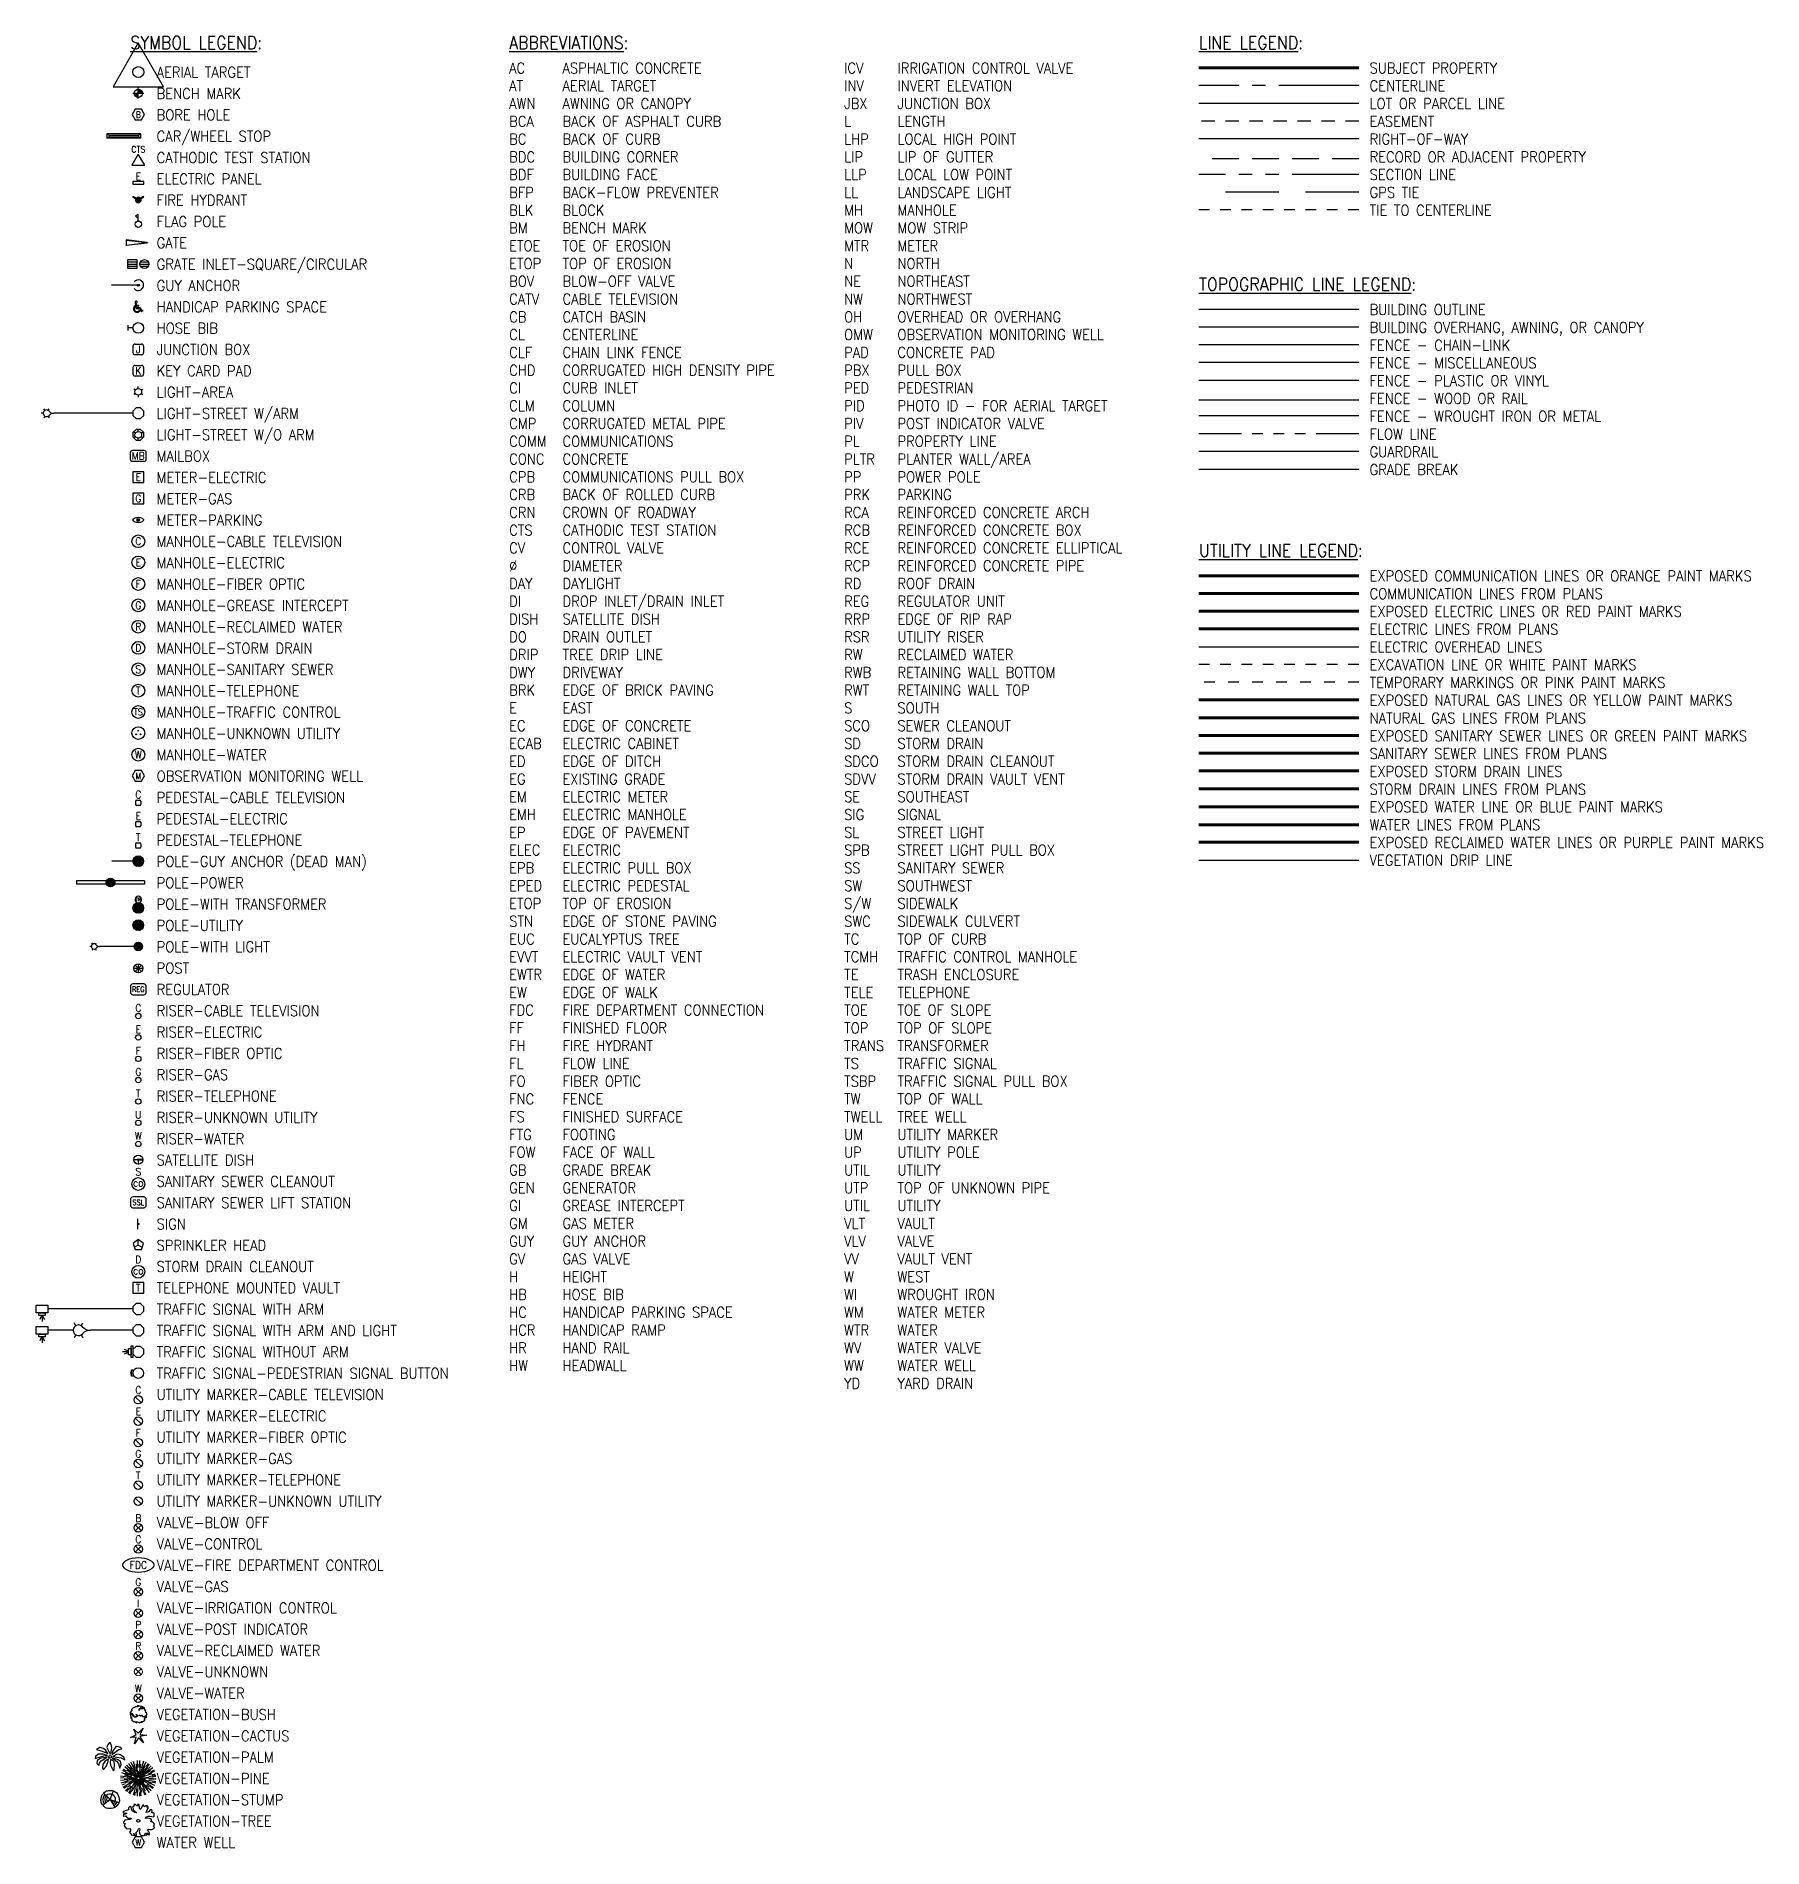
# Model space of a CAD drawing. Extents: x -0.9 to 15.3, y -17 to 0.
import ezdxf

# ---------------------------------------------------------------- set-up
doc = ezdxf.new("R2010")
doc.units = 0
doc.header["$MEASUREMENT"] = 0
for name, pattern in [('0', [0]), ('CENTER2', [1.125, 0.75, -0.125, 0.125, -0.125]), ('DASH6', [0.076, 0.05, -0.026]), ('DASHED', [0.75, 0.5, -0.25]), ('DASHED2', [0.375, 0.25, -0.125]), ('DOT2', [0.125, 0, -0.125]), ('FL5', [0.64, 0.4, -0.06, 0, -0.06, 0, -0.06, 0, -0.06]), ('HIDDEN2', [0.1875, 0.125, -0.0625]), ('HIDDEN4', [0.0938, 0.0625, -0.0313]), ('PHANTOM2', [1.25, 0.625, -0.125, 0.125, -0.125, 0.125, -0.125])]:
    doc.linetypes.add(name, pattern=pattern)
doc.layers.get('0').update_dxf_attribs({"linetype": 'CONTINUOUS'})
doc.layers.add('VA-UNK', color=48, linetype='CONTINUOUS', lineweight=0)
for name, color, linetype in [('VF-BLDG', 6, 'CONTINUOUS'), ('VF-BLDG-OTLN', 4, 'CONTINUOUS'), ('VF-BLDG-OVHD', 7, 'CONTINUOUS'), ('VF-CTRL', 51, 'CONTINUOUS'), ('VF-FENC-CHLK', 31, 'CLF'), ('VF-FENC-MISC', 31, 'FENCELINE5'), ('VF-FENC-PLAS', 31, 'FENCELINE3'), ('VF-FENC-WOOD', 31, 'WOOD'), ('VF-FENC-WRIN', 31, 'WF'), ('VF-ROAD', 1, 'CONTINUOUS'), ('VF-ROAD-FLOW', 96, 'FL5'), ('VF-ROAD-GDRL', 1, 'FENCELINE4'), ('VF-ROAD-GRBK', 220, 'GRADEBREAK'), ('VF-UTIL-COMM', 30, 'CONTINUOUS'), ('VF-UTIL-ELEC', 10, 'CONTINUOUS'), ('VF-UTIL-ELEC-OHD', 10, 'xOH-E'), ('VF-UTIL-MISC', 210, 'CONTINUOUS'), ('VF-UTIL-MISC-EXC', 210, 'DASH6'), ('VF-UTIL-MISC-TMP', 210, 'DOT2'), ('VF-UTIL-NGAS', 50, 'CONTINUOUS'), ('VF-UTIL-SSWR', 90, 'CONTINUOUS'), ('VF-UTIL-STRM', 120, 'CONTINUOUS'), ('VF-UTIL-TRAF', 200, 'CONTINUOUS'), ('VF-UTIL-WATR', 160, 'CONTINUOUS'), ('VF-VEGE', 106, 'CONTINUOUS'), ('VF-VEGE-DRIP', 106, 'TREELINE_R'), ('VM-PROP-CLIN', 1, 'CENTER2'), ('VM-PROP-ESMT-[TYPE]-[INST]-SL', 1, 'HIDDEN2'), ('VM-PROP-LOTL', 2, 'CONTINUOUS'), ('VM-PROP-RECD', 21, 'DASHED2'), ('VM-PROP-RWAY', 1, 'CONTINUOUS'), ('VM-PROP-SECT', 81, 'PHANTOM2'), ('VM-PROP-TIES-CL', 1, 'HIDDEN4'), ('VM-PROP-TIES-GPS', 11, 'DASHED'), ('VM-TTLB-ANNO', 81, 'CONTINUOUS')]:
    doc.layers.add(name, color=color, linetype=linetype)
for name, color, linetype, lineweight, true_color in [('VF-UTIL-COMM-LIN', 30, 'xCOMM', 60, 0xff7f00), ('VF-UTIL-ELEC-LIN', 1, 'xE', 60, 0xff0000), ('VF-UTIL-NGAS-LIN', 2, 'xG', 60, 0xffff00), ('VF-UTIL-SSWR-LIN', 3, 'xSS', 60, 0x00ff00), ('VF-UTIL-STRM-LIN', 120, 'xSD', 60, 0x00ffbf), ('VF-UTIL-WATR-LIN', 160, 'xW', 60, 0x003fff), ('VF-UTIL-WATR-RWL', 160, 'xRW', 60, 0x003fff), ('VM-PROP-BNDY', 5, 'CONTINUOUS', 100, 0x0000ff), ('VM-UTIL-COMM-PLN', 30, 'pCOMM', 60, 0xff7f00), ('VM-UTIL-ELEC-PLN', 1, 'pE', 60, 0xff0000), ('VM-UTIL-NGAS-PLN', 2, 'pG', 60, 0xffff00), ('VM-UTIL-SSWR-PLN', 3, 'pSS', 60, 0x00ff00), ('VM-UTIL-STRM-PLN', 120, 'pSD', 60, 0x00ffbf), ('VM-UTIL-WATR-PLN', 160, 'pW', 60, 0x003fff)]:
    doc.layers.add(name, color=color, linetype=linetype, lineweight=lineweight, true_color=true_color)
doc.styles.add('RomanD', font='romand.shx', dxfattribs={"width": 0.9})
doc.styles.add('RomanS', font='romans.shx', dxfattribs={"width": 0.9})
doc.styles.get("Standard").update_dxf_attribs({"font": 'romans.shx', "width": 0.9})
doc.linetypes.add('CLF', pattern='A,0.2,-0.12,0.2,-0.1,["X",Standard,S=0.06,R=0,X=-0.05,Y=-0.03],-0.05,0.2,-0.12', length=0.99)
doc.linetypes.add('FENCELINE3', pattern='A,0.125,-0.05,[1,Circ2,S=2,R=0,X=0,Y=0],-0.05,0.5', length=0.725)
doc.linetypes.add('FENCELINE4', pattern='A,0.125,-0.05,[1,Circ3,S=1,R=0,X=0,Y=0],-0.05,0.5', length=0.725)
doc.linetypes.add('FENCELINE5', pattern='A,1,-0.2,["X",Standard,S=0.1,R=0,X=-0.1,Y=-0.065],-0.1', length=1.3)
doc.linetypes.add('GRADEBREAK', pattern='A,0.15,-0.125,0.15,-0.1,["GB",Standard,S=0.07,R=0,X=-0.07,Y=-0.03],-0.1,0.15,-0.125', length=0.9)
doc.linetypes.add('pCOMM', pattern='A,0.8,-0.1,["C",Standard,S=0.06,R=0,X=-0.05,Y=-0.03],-0.05', length=0.95)
doc.linetypes.add('pE', pattern='A,0.8,-0.1,["E",Standard,S=0.06,R=0,X=-0.05,Y=-0.03],-0.05', length=0.95)
doc.linetypes.add('pG', pattern='A,0.8,-0.15,["G",Standard,S=0.06,R=0,X=-0.05,Y=-0.03],-0.1', length=1.05)
doc.linetypes.add('pSD', pattern='A,0.8,-0.15,["SD",Standard,S=0.06,R=0,X=-0.05,Y=-0.03],-0.15', length=1.1)
doc.linetypes.add('pSS', pattern='A,0.8,-0.15,["SS",Standard,S=0.06,R=0,X=-0.05,Y=-0.03],-0.15', length=1.1)
doc.linetypes.add('pW', pattern='A,0.8,-0.15,["W",Standard,S=0.06,R=0,X=-0.05,Y=-0.03],-0.1', length=1.05)
doc.linetypes.add('TREELINE_R', pattern='A,0,-0.08,[130,AECCLAND,S=0.08,R=180,X=0,Y=0],-0.075', length=0.155)
doc.linetypes.add('WF', pattern='A,0.2,-0.12,0.2,-0.05,[132,ltypeshp.shx,S=0.03,R=0,X=0,Y=0],-0.15,0.2,-0.12', length=1.04)
doc.linetypes.add('WOOD', pattern='A,0.2,-0.12,0.2,-0.1,["<>",Standard,S=0.06,R=0,X=-0.05,Y=-0.03],-0.05,0.2,-0.12', length=0.99)
doc.linetypes.add('xCOMM', pattern='A,0.25,-0.125,0.25,-0.15,["C",Standard,S=0.06,R=0,X=-0.05,Y=-0.03],-0.1,0.25,-0.125', length=1.25)
doc.linetypes.add('xE', pattern='A,0.25,-0.125,0.25,-0.15,["E",Standard,S=0.06,R=0,X=-0.05,Y=-0.03],-0.05,0.25,-0.125', length=1.2)
doc.linetypes.add('xG', pattern='A,0.25,-0.125,0.25,-0.15,["G",Standard,S=0.06,R=0,X=-0.05,Y=-0.03],-0.05,0.25,-0.125', length=1.2)
doc.linetypes.add('xOH-E', pattern='A,0.3,-0.1,0.3,-0.1,["(E-OH)",Standard,S=0.06,R=0,X=-0.05,Y=-0.03],-0.29,0.3,-0.15', length=1.54)
doc.linetypes.add('xRW', pattern='A,0.25,-0.125,0.25,-0.15,["RW",Standard,S=0.06,R=0,X=-0.05,Y=-0.03],-0.15,0.25,-0.125', length=1.3)
doc.linetypes.add('xSD', pattern='A,0.25,-0.125,0.25,-0.15,["SD",Standard,S=0.06,R=0,X=-0.05,Y=-0.03],-0.15,0.25,-0.125', length=1.3)
doc.linetypes.add('xSS', pattern='A,0.25,-0.125,0.25,-0.15,["SS",Standard,S=0.06,R=0,X=-0.05,Y=-0.03],-0.15,0.25,-0.125', length=1.3)
doc.linetypes.add('xW', pattern='A,0.25,-0.125,0.25,-0.15,["W",Standard,S=0.06,R=0,X=-0.05,Y=-0.03],-0.05,0.25,-0.125', length=1.2)

msp = doc.modelspace()

# ---------------------------------------------------------------- texts
at = {"layer": 'VM-TTLB-ANNO', "style": 'RomanS', "width": 0.9}
for s, p in [('AERIAL TARGET', (0.247, -0.388)), ('BENCH MARK', (0.247, -0.588)), ('BORE HOLE', (0.247, -0.788)), ('CAR/WHEEL STOP', (0.247, -0.988)), ('CATHODIC TEST STATION', (0.247, -1.188)), ('ELECTRIC PANEL', (0.247, -1.388)), ('FIRE HYDRANT', (0.247, -1.588)), ('FLAG POLE', (0.247, -1.788)), ('GATE', (0.247, -1.988)), ('GRATE INLET-SQUARE/CIRCULAR', (0.247, -2.188)), ('GUY ANCHOR', (0.247, -2.388)), ('HANDICAP PARKING SPACE', (0.247, -2.588)), ('HOSE BIB', (0.247, -2.788)), ('JUNCTION BOX', (0.247, -2.988)), ('KEY CARD PAD', (0.247, -3.188)), ('LIGHT-AREA', (0.247, -3.388)), ('LIGHT-STREET W/ARM', (0.247, -3.588)), ('LIGHT-STREET W/O ARM', (0.247, -3.788)), ('MAILBOX', (0.247, -3.988)), ('METER-ELECTRIC', (0.247, -4.188)), ('METER-GAS', (0.247, -4.388)), ('METER-PARKING', (0.247, -4.588)), ('MANHOLE-CABLE TELEVISION', (0.247, -4.788)), ('MANHOLE-ELECTRIC', (0.247, -4.988)), ('MANHOLE-FIBER OPTIC', (0.247, -5.188)), ('MANHOLE-GREASE INTERCEPT', (0.247, -5.388)), ('MANHOLE-RECLAIMED WATER', (0.247, -5.589)), ('MANHOLE-STORM DRAIN', (0.247, -5.789)), ('MANHOLE-SANITARY SEWER', (0.247, -5.989)), ('MANHOLE-TELEPHONE', (0.247, -6.189)), ('MANHOLE-TRAFFIC CONTROL', (0.247, -6.389)), ('MANHOLE-UNKNOWN UTILITY', (0.247, -6.589)), ('MANHOLE-WATER', (0.247, -6.789)), ('OBSERVATION MONITORING WELL', (0.247, -6.989)), ('PEDESTAL-CABLE TELEVISION', (0.247, -7.189)), ('PEDESTAL-ELECTRIC', (0.247, -7.389)), ('PEDESTAL-TELEPHONE', (0.247, -7.589)), ('POLE-GUY ANCHOR (DEAD MAN)', (0.247, -7.789)), ('POLE-POWER', (0.247, -7.989)), ('POLE-WITH TRANSFORMER', (0.247, -8.189)), ('POLE-UTILITY', (0.247, -8.389)), ('POLE-WITH LIGHT', (0.247, -8.589)), ('POST', (0.247, -8.789)), ('REGULATOR', (0.247, -8.989)), ('RISER-CABLE TELEVISION', (0.247, -9.189)), ('RISER-ELECTRIC', (0.247, -9.389)), ('RISER-FIBER OPTIC', (0.247, -9.589)), ('RISER-GAS', (0.247, -9.789)), ('RISER-TELEPHONE', (0.247, -9.989)), ('RISER-UNKNOWN UTILITY', (0.247, -10.189)), ('RISER-WATER', (0.247, -10.389)), ('SATELLITE DISH', (0.247, -10.589)), ('SANITARY SEWER CLEANOUT', (0.247, -10.789)), ('SANITARY SEWER LIFT STATION', (0.247, -10.989)), ('SIGN', (0.247, -11.189)), ('SPRINKLER HEAD', (0.247, -11.389)), ('STORM DRAIN CLEANOUT', (0.247, -11.589)), ('TELEPHONE MOUNTED VAULT', (0.247, -11.789)), ('TRAFFIC SIGNAL WITH ARM', (0.247, -11.989)), ('TRAFFIC SIGNAL WITH ARM AND LIGHT', (0.247, -12.189)), ('TRAFFIC SIGNAL WITHOUT ARM', (0.247, -12.389)), ('TRAFFIC SIGNAL-PEDESTRIAN SIGNAL BUTTON', (0.247, -12.589)), ('UTILITY MARKER-CABLE TELEVISION', (0.247, -12.789)), ('UTILITY MARKER-ELECTRIC', (0.247, -12.989)), ('UTILITY MARKER-FIBER OPTIC', (0.247, -13.189)), ('UTILITY MARKER-GAS', (0.247, -13.389)), ('UTILITY MARKER-TELEPHONE', (0.247, -13.589)), ('UTILITY MARKER-UNKNOWN UTILITY', (0.247, -13.789)), ('VALVE-BLOW OFF', (0.247, -13.989)), ('VALVE-CONTROL', (0.247, -14.189)), ('VALVE-FIRE DEPARTMENT CONTROL', (0.247, -14.389)), ('VALVE-GAS', (0.247, -14.589)), ('VALVE-IRRIGATION CONTROL', (0.247, -14.789)), ('VALVE-POST INDICATOR', (0.247, -14.989)), ('VALVE-RECLAIMED WATER', (0.247, -15.189)), ('VALVE-UNKNOWN', (0.247, -15.389)), ('VALVE-WATER', (0.247, -15.589)), ('VEGETATION-BUSH', (0.247, -15.789)), ('VEGETATION-CACTUS', (0.247, -15.989)), ('VEGETATION-PALM', (0.247, -16.189)), ('VEGETATION-PINE', (0.247, -16.389)), ('VEGETATION-STUMP', (0.247, -16.589)), ('VEGETATION-TREE', (0.247, -16.789)), ('WATER WELL', (0.247, -16.989))]:
    msp.add_text(s, height=0.1, dxfattribs=at).set_placement(p)
at = {"layer": 'VM-TTLB-ANNO', "char_height": 0.12, "attachment_point": 1, "style": 'RomanD'}
for s, insert in [('{\\LSYMBOL LEGEND}:', (0, 0)), ('{\\LABBREVIATIONS}:', (3.553, 0)), ('{\\LLINE LEGEND}:', (10.022, 0)), ('{\\LTOPOGRAPHIC LINE LEGEND}:', (10.022, -2.266)), ('{\\LUTILITY LINE LEGEND}:', (10.022, -4.762))]:
    msp.add_mtext(s, dxfattribs=dict(at, insert=insert))
at = {"layer": 'VM-TTLB-ANNO', "char_height": 0.1, "width": 6.5, "attachment_point": 1, "style": 'RomanS'}
for s, insert in [('\\pxt5;AC^IASPHALTIC CONCRETE\\PAT^IAERIAL TARGET\\PAWN^IAWNING OR CANOPY\\PBCA^IBACK OF ASPHALT CURB\\PBC^IBACK OF CURB\\PBDC^IBUILDING CORNER\\PBDF^IBUILDING FACE\\PBFP^IBACK-FLOW PREVENTER\\PBLK^IBLOCK\\PBM^IBENCH MARK\\PETOE^ITOE OF EROSION\\PETOP^ITOP OF EROSION\\PBOV^IBLOW-OFF VALVE\\PCATV^ICABLE TELEVISION\\PCB^ICATCH BASIN\\PCL^ICENTERLINE\\PCLF^ICHAIN LINK FENCE\\PCHD^ICORRUGATED HIGH DENSITY PIPE\\PCI^ICURB INLET\\PCLM^ICOLUMN\\PCMP^ICORRUGATED METAL PIPE\\PCOMM^ICOMMUNICATIONS\\PCONC^ICONCRETE\\PCPB^ICOMMUNICATIONS PULL BOX\\PCRB^IBACK OF ROLLED CURB\\PCRN^ICROWN OF ROADWAY\\PCTS^ICATHODIC TEST STATION\\PCV^ICONTROL VALVE\\P%%C^IDIAMETER\\PDAY^IDAYLIGHT\\PDI^IDROP INLET/DRAIN INLET\\PDISH^ISATELLITE DISH\\PDO^IDRAIN OUTLET\\PDRIP^ITREE DRIP LINE\\PDWY^IDRIVEWAY\\PBRK^IEDGE OF BRICK PAVING\\PE^IEAST\\PEC^IEDGE OF CONCRETE\\PECAB^IELECTRIC CABINET\\PED^IEDGE OF DITCH\\PEG^IEXISTING GRADE\\PEM^IELECTRIC METER\\PEMH^IELECTRIC MANHOLE\\PEP^IEDGE OF PAVEMENT\\PELEC^IELECTRIC\\PEPB^IELECTRIC PULL BOX\\PEPED^IELECTRIC PEDESTAL\\PETOP^ITOP OF EROSION\\PSTN^IEDGE OF STONE PAVING\\PEUC^IEUCALYPTUS TREE\\PEVVT^IELECTRIC VAULT VENT\\PEWTR^IEDGE OF WATER\\PEW^IEDGE OF WALK\\PFDC^IFIRE DEPARTMENT CONNECTION\\PFF^IFINISHED FLOOR\\PFH^IFIRE HYDRANT\\PFL^IFLOW LINE\\PFO^IFIBER OPTIC\\PFNC^IFENCE\\PFS^IFINISHED SURFACE\\PFTG^IFOOTING\\PFOW^IFACE OF WALL\\PGB^IGRADE BREAK\\PGEN^IGENERATOR\\PGI^IGREASE INTERCEPT\\PGM^IGAS METER\\PGUY^IGUY ANCHOR\\PGV^IGAS VALVE\\PH^IHEIGHT\\PHB^IHOSE BIB\\PHC^IHANDICAP PARKING SPACE\\PHCR^IHANDICAP RAMP\\PHR^IHAND RAIL\\PHW^IHEADWALL', (3.553, -0.248)), ('\\pxt5;ICV^IIRRIGATION CONTROL VALVE\\PINV^IINVERT ELEVATION\\PJBX^IJUNCTION BOX\\PL^ILENGTH\\PLHP^ILOCAL HIGH POINT\\PLIP^ILIP OF GUTTER\\PLLP^ILOCAL LOW POINT\\PLL^ILANDSCAPE LIGHT\\PMH^IMANHOLE\\PMOW^IMOW STRIP\\PMTR^IMETER\\PN^INORTH\\PNE^INORTHEAST\\PNW^INORTHWEST\\POH^IOVERHEAD OR OVERHANG\\POMW^IOBSERVATION MONITORING WELL\\PPAD^ICONCRETE PAD\\PPBX^IPULL BOX\\PPED^IPEDESTRIAN\\PPID^IPHOTO ID - FOR AERIAL TARGET\\PPIV^IPOST INDICATOR VALVE\\PPL^IPROPERTY LINE\\PPLTR^IPLANTER WALL/AREA\\PPP^IPOWER POLE\\PPRK^IPARKING\\PRCA^IREINFORCED CONCRETE ARCH\\PRCB^IREINFORCED CONCRETE BOX\\PRCE^IREINFORCED CONCRETE ELLIPTICAL\\PRCP^IREINFORCED CONCRETE PIPE\\PRD^IROOF DRAIN\\PREG^IREGULATOR UNIT\\PRRP^IEDGE OF RIP RAP\\PRSR^IUTILITY RISER\\PRW^IRECLAIMED WATER\\PRWB^IRETAINING WALL BOTTOM\\PRWT^IRETAINING WALL TOP\\PS^ISOUTH\\PSCO^ISEWER CLEANOUT\\PSD^ISTORM DRAIN\\PSDCO^ISTORM DRAIN CLEANOUT\\PSDVV^ISTORM DRAIN VAULT VENT\\PSE^ISOUTHEAST\\PSIG^ISIGNAL\\PSL^ISTREET LIGHT\\PSPB^ISTREET LIGHT PULL BOX\\PSS^ISANITARY SEWER\\PSW^ISOUTHWEST\\PS/W^ISIDEWALK\\PSWC^ISIDEWALK CULVERT\\PTC^ITOP OF CURB\\PTCMH^ITRAFFIC CONTROL MANHOLE\\PTE^ITRASH ENCLOSURE\\PTELE^ITELEPHONE\\PTOE^ITOE OF SLOPE\\PTOP^ITOP OF SLOPE\\PTRANS^ITRANSFORMER\\PTS^ITRAFFIC SIGNAL\\PTSBP^ITRAFFIC SIGNAL PULL BOX\\PTW^ITOP OF WALL\\PTWELL^ITREE WELL\\PUM^IUTILITY MARKER\\PUP^IUTILITY POLE\\PUTIL^IUTILITY\\PUTP^ITOP OF UNKNOWN PIPE\\PUTIL^IUTILITY\\PVLT^IVAULT\\PVLV^IVALVE\\PVV^IVAULT VENT\\PW^IWEST\\PWI^IWROUGHT IRON\\PWM^IWATER METER\\PWTR^IWATER\\PWV^IWATER VALVE\\PWW^IWATER WELL\\PYD^IYARD DRAIN', (6.694, -0.248)), ('\\pxsm1,t16;^ISUBJECT PROPERTY\\P^ICENTERLINE\\P^ILOT OR PARCEL LINE\\P^IEASEMENT\\P^IRIGHT-OF-WAY\\P^IRECORD OR ADJACENT PROPERTY\\P^ISECTION LINE\\P^IGPS TIE\\P^ITIE TO CENTERLINE^I', (10.022, -0.248)), ('\\pxsm1,t16;^IBUILDING OUTLINE\\P^IBUILDING OVERHANG, AWNING, OR CANOPY\\P^IFENCE - CHAIN-LINK\\P^IFENCE - MISCELLANEOUS\\P^IFENCE - PLASTIC OR VINYL\\P^IFENCE - WOOD OR RAIL\\P^IFENCE - WROUGHT IRON OR METAL\\P^IFLOW LINE\\P^IGUARDRAIL\\P^IGRADE BREAK', (10.022, -2.514)), ('\\pxsm1,t16;^IEXPOSED COMMUNICATION LINES OR ORANGE PAINT MARKS\\P^ICOMMUNICATION LINES FROM PLANS\\P^IEXPOSED ELECTRIC LINES OR RED PAINT MARKS\\P^IELECTRIC LINES FROM PLANS\\P^IELECTRIC OVERHEAD LINES\\P^IEXCAVATION LINE OR WHITE PAINT MARKS\\P^ITEMPORARY MARKINGS OR PINK PAINT MARKS\\P^IEXPOSED NATURAL GAS LINES OR YELLOW PAINT MARKS\\P^INATURAL GAS LINES FROM PLANS\\P^IEXPOSED SANITARY SEWER LINES OR GREEN PAINT MARKS\\P^ISANITARY SEWER LINES FROM PLANS\\P^IEXPOSED STORM DRAIN LINES\\P^ISTORM DRAIN LINES FROM PLANS\\P^IEXPOSED WATER LINE OR BLUE PAINT MARKS\\P^IWATER LINES FROM PLANS\\P^IEXPOSED RECLAIMED WATER LINES OR PURPLE PAINT MARKS\\P^IVEGETATION DRIP LINE', (10.022, -5.011))]:
    msp.add_mtext(s, dxfattribs=dict(at, insert=insert))

# ---------------------------------------------------------------- blocks, each defined once
blk = doc.blocks.new('Aerial Ctrl')
blk.add_lwpolyline([(0, 0.274), (-0.237, -0.137), (0.237, -0.137)], close=True)
blk.add_circle((0, 0), 0.0514)
blk = doc.blocks.new('BM')
for p, q in [((-0.0042, 0), (0.0042, 0)), ((0.0032, 0.0003), (-0.0032, -0.0003)), ((-0.0031, -0.0007), (0.0031, 0.0007)), ((0.003, 0.001), (-0.003, -0.001)), ((-0.0029, -0.0013), (0.0029, 0.0013)), ((0.0028, 0.0016), (-0.0028, -0.0016)), ((-0.0026, -0.0019), (0.0026, 0.0019)), ((0.0024, 0.0021), (-0.0024, -0.0021)), ((-0.0021, -0.0024), (0.0021, 0.0024)), ((0.0019, 0.0026), (-0.0019, -0.0026)), ((-0.0016, -0.0028), (0.0016, 0.0028)), ((0.0013, 0.0029), (-0.0013, -0.0029)), ((-0.001, -0.003), (0.001, 0.003)), ((-0.0007, -0.0031), (0.0007, 0.0031)), ((-0.0003, -0.0032), (0.0003, 0.0032)), ((0, -0.0042), (0, 0.0042))]:
    blk.add_line(p, q)
blk.add_circle((0, 0), 0.00321)
blk = doc.blocks.new('Car Stop 4-ft')
for p, q in [((0.167, 0.021), (-0.167, 0.021)), ((-0.167, 0.021), (-0.167, -0.021)), ((-0.167, 0.021), (-0.142, 0.008)), ((-0.142, 0.008), (-0.142, -0.008)), ((-0.142, 0.008), (0.142, 0.008)), ((0.167, 0.021), (0.142, 0.008)), ((0.142, 0.008), (0.142, -0.008)), ((0.167, -0.021), (0.167, 0.021)), ((-0.167, -0.021), (-0.142, -0.008)), ((0.167, -0.021), (-0.167, -0.021)), ((-0.142, -0.008), (0.142, -0.008)), ((0.167, -0.021), (0.142, -0.008))]:
    blk.add_line(p, q)
blk = doc.blocks.new('Elec Panel')
blk.add_lwpolyline([(-0.0042, -0.001), (0.0042, -0.001), (0.0042, 0.001), (-0.0042, 0.001)], close=True)
at = {"insert": (0, 0.005), "char_height": 0.00583, "attachment_point": 5}
blk.add_mtext('\\pxqc;E', dxfattribs=at)
blk = doc.blocks.new('Fire Hydrant')
at = {"linetype": 'Continuous'}
for p, q in [((-0.0042, 0.0023), (-0.0038, 0.0027)), ((-0.0042, 0.0021), (-0.0037, 0.0026)), ((-0.0041, 0.0026), (-0.0039, 0.0027)), ((-0.0041, 0.0021), (-0.0036, 0.0026)), ((-0.004, 0.002), (-0.0035, 0.0025)), ((-0.0039, 0.002), (-0.0034, 0.0025)), ((-0.0038, 0.0019), (-0.0033, 0.0024)), ((-0.0037, 0.0019), (-0.0032, 0.0024)), ((-0.0036, 0.0018), (-0.0031, 0.0023)), ((-0.0035, 0.0018), (-0.003, 0.0023)), ((-0.0034, 0.0017), (-0.0029, 0.0022)), ((-0.0033, 0.0017), (-0.0028, 0.0022)), ((-0.0032, 0.0016), (-0.0027, 0.0022)), ((-0.0031, 0.0016), (-0.0026, 0.0021)), ((-0.003, 0.0015), (-0.0025, 0.0021)), ((-0.0029, 0.0015), (-0.0024, 0.002)), ((-0.0028, 0.0014), (-0.0023, 0.002)), ((-0.0027, 0.0014), (-0.0022, 0.0019)), ((-0.0027, 0.0013), (-0.0021, 0.0019)), ((-0.0026, 0.0013), (-0.002, 0.0018)), ((-0.0025, 0.0012), (-0.0019, 0.0018)), ((-0.0024, 0.0012), (-0.0018, 0.0017)), ((-0.0023, 0.0011), (-0.0017, 0.0017)), ((-0.0022, 0.0011), (-0.0016, 0.0016)), ((-0.0021, 0.0004), (-0.0004, 0.0021)), ((-0.0021, 0.0002), (-0.0002, 0.0021)), ((-0.0021, 0.0001), (-0.0001, 0.0021)), ((-0.0021, -0.0001), (0.0001, 0.0021)), ((-0.0021, -0.0002), (0.0002, 0.0021)), ((-0.0021, -0.0003), (0.0003, 0.0021)), ((-0.0021, -0.0005), (0.0005, 0.0021)), ((-0.0021, -0.0006), (0.0006, 0.0021)), ((-0.0021, 0.001), (-0.0015, 0.0016)), ((-0.002, 0.0008), (-0.0008, 0.002)), ((-0.002, 0.0006), (-0.0006, 0.002)), ((-0.002, -0.0007), (0.0007, 0.002)), ((-0.002, -0.0008), (0.0008, 0.002)), ((-0.002, 0.001), (-0.0011, 0.0018)), ((-0.0019, -0.0009), (0.0009, 0.0019)), ((-0.0019, -0.001), (0.001, 0.0019)), ((-0.0018, -0.0011), (0.0011, 0.0018)), ((-0.0018, -0.0012), (0.0012, 0.0018)), ((-0.0017, -0.0013), (0.0013, 0.0017)), ((-0.0017, -0.0014), (0.0014, 0.0017)), ((-0.0016, -0.0014), (0.0014, 0.0016)), ((-0.0015, -0.0015), (0.0016, 0.0016)), ((-0.0014, -0.0017), (0.0022, 0.0019)), ((-0.0014, -0.0016), (0.0019, 0.0017)), ((-0.0013, -0.0017), (0.0025, 0.002)), ((-0.0012, -0.0018), (0.0028, 0.0022)), ((-0.0011, -0.0018), (0.0031, 0.0023)), ((-0.001, -0.0019), (0.0034, 0.0025)), ((-0.0009, -0.0019), (0.0019, 0.0009)), ((-0.0008, -0.002), (0.002, 0.0008)), ((-0.0007, -0.002), (0.002, 0.0007)), ((-0.0006, -0.0021), (0.0021, 0.0006)), ((-0.0005, -0.0021), (0.0021, 0.0005)), ((-0.0003, -0.0021), (0.0021, 0.0003)), ((-0.0002, -0.0021), (0.0021, 0.0002)), ((-0.0001, -0.0021), (0.0021, 0.0001)), ((0.0021, 0.001), (0.0037, 0.0026)), ((0.0024, 0.0012), (0.0039, 0.0028)), ((0.0027, 0.0013), (0.004, 0.0027)), ((0.0029, 0.0015), (0.0041, 0.0026)), ((0.0032, 0.0016), (0.0041, 0.0025)), ((0.0035, 0.0018), (0.0041, 0.0024)), ((0.0038, 0.0019), (0.0042, 0.0023)), ((0.0041, 0.0021), (0.0042, 0.0022)), ((0.0001, -0.0021), (0.0021, -0.0001)), ((0.0002, -0.0021), (0.0021, -0.0002)), ((0.0004, -0.0021), (0.0021, -0.0004)), ((0.0006, -0.002), (0.002, -0.0006)), ((0.0008, -0.002), (0.002, -0.0008)), ((0.0011, -0.0018), (0.0018, -0.0011))]:
    blk.add_line(p, q, dxfattribs=at)
blk.add_lwpolyline([(0.0019, 0.001), (0.0043, 0.0021), (0.004, 0.0028), (0.0015, 0.0015, 0.194216), (0, 0.0021, 0.194216), (-0.0015, 0.0015), (-0.004, 0.0028), (-0.0043, 0.0021), (-0.0019, 0.001, 0.557537), (0, -0.0021, 0.557537)], format="xyb", close=True)
blk = doc.blocks.new('Flag Pole')
for p, q in [((0, 0.0075), (-0.0022, 0.0062)), ((-0.0022, 0.0062), (0, 0.005)), ((0, 0.0025), (0, 0.0075))]:
    blk.add_line(p, q)
blk.add_circle((0, 0), 0.0025)
blk = doc.blocks.new('Gate')
at = {"linetype": 'Continuous'}
for points in [[(-0.0103, 0.0827), (-0.0001, 0.0009), (-0.0009, 0.0008), (-0.0112, 0.0826)], [(0.0103, 0.0827), (0.0001, 0.0009), (0.0009, 0.0008), (0.0112, 0.0826)]]:
    blk.add_lwpolyline(points, close=True, dxfattribs=at)
blk.add_circle((0, 0), 0.000927, dxfattribs=at)
blk.add_arc((0, 0), 0.0833, 82.87498, 97.12502, dxfattribs=at)
blk = doc.blocks.new('Grate-Circle 1in')
for p, q in [((-0.0035, 0), (0.0035, 0)), ((-0.003, 0.0017), (0.003, 0.0017)), ((-0.003, -0.0017), (0.003, -0.0017))]:
    blk.add_line(p, q)
blk.add_circle((0, 0), 0.00347)
blk = doc.blocks.new('Grate-Square 1in')
for p, q in [((-0.0035, 0.0017), (0.0035, 0.0017)), ((-0.0035, 0), (0.0035, 0)), ((-0.0035, -0.0017), (0.0035, -0.0017))]:
    blk.add_line(p, q)
blk.add_lwpolyline([(-0.0035, 0.0035), (0.0035, 0.0035), (0.0035, -0.0035), (-0.0035, -0.0035)], close=True)
blk = doc.blocks.new('Guy')
for p, q in [((-0.01, 0.003), (0.01, -0.003)), ((0.01, 0.003), (-0.01, -0.003)), ((-0.006, -0.008), (0.006, 0.008)), ((0.006, -0.008), (-0.006, 0.008)), ((0, 0.01), (0, -0.01)), ((0, 0), (0.25, 0))]:
    blk.add_line(p, q)
blk.add_circle((0, 0), 0.01)
blk.add_arc((0, 0), 0.05, 39.5161, 319.5161)
blk = doc.blocks.new('Handicap')
at = {"linetype": '0'}
for p, q in [((-0.123, 0.03), (-0.119, -0.003)), ((-0.081, -0.065), (-0.11, 0.141)), ((-0.065, 0.06), (-0.075, 0.13)), ((-0.065, 0.06), (0.014, 0.061)), ((-0.061, 0.027), (0.019, 0.028)), ((-0.053, -0.032), (-0.061, 0.027)), ((0.019, 0.028), (0.014, 0.061)), ((-0.081, -0.065), (0.055, -0.065)), ((-0.053, -0.032), (0.075, -0.032)), ((0.048, -0.123), (0.062, -0.157)), ((0.055, -0.065), (0.11, -0.179)), ((0.075, -0.032), (0.125, -0.135)), ((0.11, -0.179), (0.175, -0.146)), ((0.125, -0.135), (0.16, -0.117))]:
    blk.add_line(p, q, dxfattribs=at)
blk.add_line((0.16, -0.117), (0.175, -0.146))
blk.add_arc((-0.048, -0.081), 0.134, 123.79925, 325.74581)
for centre, radius, start, end in [((-0.081, 0.17), 0.0409, 277.04715, 225.38571), ((-0.048, -0.081), 0.105, 132.04165, 336.4568)]:
    blk.add_arc(centre, radius, start, end, dxfattribs=at)
blk = doc.blocks.new('Hose Bib')
for p, q in [((-0.0083, 0.0021), (-0.0083, -0.0021)), ((-0.0042, 0), (-0.0083, 0))]:
    blk.add_line(p, q)
blk.add_circle((0, 0), 0.00417)
blk = doc.blocks.new('Junction Box')
for p, q in [((-0.0042, 0.0025), (-0.0042, -0.0025)), ((-0.0025, 0.0042), (0.0025, 0.0042)), ((0.0042, -0.0025), (0.0042, 0.0025)), ((0.0025, -0.0042), (-0.0025, -0.0042))]:
    blk.add_line(p, q)
for centre, start, end in [((-0.0025, 0.0025), 90, 180), ((0.0025, 0.0025), 0, 90), ((-0.0025, -0.0025), 180, 270), ((0.0025, -0.0025), 270, 0)]:
    blk.add_arc(centre, 0.00167, start, end)
at = {"insert": (0, 0), "char_height": 0.00583, "attachment_point": 5}
blk.add_mtext('J', dxfattribs=at)
blk = doc.blocks.new('Keycard Pad')
for p, q in [((-0.0042, 0.0025), (-0.0042, -0.0025)), ((-0.0025, 0.0042), (0.0025, 0.0042)), ((0.0042, -0.0025), (0.0042, 0.0025)), ((0.0025, -0.0042), (-0.0025, -0.0042))]:
    blk.add_line(p, q)
for centre, start, end in [((-0.0025, 0.0025), 90, 180), ((0.0025, 0.0025), 0, 90), ((-0.0025, -0.0025), 180, 270), ((0.0025, -0.0025), 270, 0)]:
    blk.add_arc(centre, 0.00167, start, end)
at = {"insert": (0, 0), "char_height": 0.00583, "attachment_point": 5}
blk.add_mtext('K', dxfattribs=at)
blk = doc.blocks.new('Light-Area')
for p, q in [((-0.0023, 0.0013), (-0.0036, 0.0021)), ((0, 0.0026), (0, 0.0042)), ((0.0023, 0.0013), (0.0036, 0.0021)), ((-0.0023, -0.0013), (-0.0036, -0.0021)), ((0, -0.0026), (0, -0.0042)), ((0.0023, -0.0013), (0.0036, -0.0021))]:
    blk.add_line(p, q)
blk.add_circle((0, 0), 0.0026)
blk = doc.blocks.new('Light-Street')
for p, q in [((-0.073, 0.0023), (-0.0738, 0.0036)), ((-0.0704, 0.0023), (-0.0697, 0.0036)), ((-0.0042, 0), (-0.0659, 0)), ((-0.0743, 0), (-0.0759, 0)), ((-0.073, -0.0023), (-0.0738, -0.0036)), ((-0.0704, -0.0023), (-0.0697, -0.0036))]:
    blk.add_line(p, q)
blk.add_lwpolyline([(-0.0017, -0.0042), (0.0017, -0.0042), (0.0042, -0.0017), (0.0042, 0.0017), (0.0017, 0.0042), (-0.0017, 0.0042), (-0.0042, 0.0017), (-0.0042, -0.0017)], close=True)
for centre, radius, start, end in [((-0.0717, 0), 0.0026, 41.8103, 318.1897), ((-0.0659, 0.0052), 0.00521, 221.8103, 270), ((-0.0659, -0.0052), 0.00521, 90, 138.1897)]:
    blk.add_arc(centre, radius, start, end)
blk = doc.blocks.new('Light-Street No Arm')
for p, q in [((-0.0023, 0.0013), (-0.0036, 0.0021)), ((0, 0.0026), (0, 0.0042)), ((0.0023, 0.0013), (0.0036, 0.0021)), ((-0.0023, -0.0013), (-0.0036, -0.0021)), ((0, -0.0042), (0, -0.0026)), ((0.0023, -0.0013), (0.0036, -0.0021))]:
    blk.add_line(p, q)
blk.add_lwpolyline([(-0.0042, 0.0017), (-0.0042, -0.0017), (-0.0017, -0.0042), (0.0017, -0.0042), (0.0042, -0.0017), (0.0042, 0.0017), (0.0017, 0.0042), (-0.0017, 0.0042)], close=True)
blk.add_circle((0, 0), 0.0026)
blk = doc.blocks.new('Mailbox')
blk.add_lwpolyline([(-0.0063, -0.0025, 0.414214), (-0.0046, -0.0042), (0.0046, -0.0042, 0.414214), (0.0062, -0.0025), (0.0062, 0.0025, 0.414214), (0.0046, 0.0042), (-0.0046, 0.0042, 0.414214), (-0.0063, 0.0025)], format="xyb", close=True)
at = {"insert": (0, 0), "char_height": 0.00583, "attachment_point": 5}
blk.add_mtext('MB', dxfattribs=at)
blk = doc.blocks.new('Meter-Elec')
blk.add_lwpolyline([(-0.0042, -0.0042), (0.0042, -0.0042), (0.0042, 0.0042), (-0.0042, 0.0042)], close=True)
at = {"insert": (0, 0), "char_height": 0.00583, "attachment_point": 5}
blk.add_mtext('E', dxfattribs=at)
blk = doc.blocks.new('Meter-Gas')
blk.add_lwpolyline([(-0.0042, -0.0042), (0.0042, -0.0042), (0.0042, 0.0042), (-0.0042, 0.0042)], close=True)
at = {"insert": (0, 0), "char_height": 0.00583, "attachment_point": 5}
blk.add_mtext('G', dxfattribs=at)
blk = doc.blocks.new('Meter-Parking')
for radius in [0.00104, 0.000521]:
    blk.add_circle((0, 0), radius)
blk.add_ellipse((0, 0), major_axis=(0.00417, 0), ratio=0.5)
blk = doc.blocks.new('MH-CATV')
blk.add_circle((0, 0), 0.005)
at = {"insert": (0, 0), "char_height": 0.00583, "attachment_point": 5}
blk.add_mtext('C', dxfattribs=at)
blk = doc.blocks.new('MH-Elec')
blk.add_circle((0, 0), 0.005)
at = {"insert": (0, 0), "char_height": 0.00583, "attachment_point": 5}
blk.add_mtext('E', dxfattribs=at)
blk = doc.blocks.new('MH-Fiber')
blk.add_circle((0, 0), 0.005)
at = {"insert": (0, 0), "char_height": 0.00583, "attachment_point": 5}
blk.add_mtext('F', dxfattribs=at)
blk = doc.blocks.new('MH-Reclaimed')
blk.add_circle((0, 0), 0.005)
at = {"insert": (0, 0), "char_height": 0.00583, "attachment_point": 5}
blk.add_mtext('R', dxfattribs=at)
blk = doc.blocks.new('MH-SD')
blk.add_circle((0, 0), 0.005)
at = {"insert": (0, 0), "char_height": 0.00583, "attachment_point": 5}
blk.add_mtext('D', dxfattribs=at)
blk = doc.blocks.new('MH-Sewer')
blk.add_circle((0, 0), 0.005)
at = {"insert": (0, 0), "char_height": 0.00583, "attachment_point": 5}
blk.add_mtext('S', dxfattribs=at)
blk = doc.blocks.new('MH-Tele')
blk.add_circle((0, 0), 0.005)
at = {"insert": (0, 0), "char_height": 0.00583, "attachment_point": 5}
blk.add_mtext('T', dxfattribs=at)
blk = doc.blocks.new('MH-Traffic')
blk.add_circle((0, 0), 0.005)
at = {"insert": (0, 0), "char_height": 0.00525, "attachment_point": 5}
blk.add_mtext('TS', dxfattribs=at)
blk = doc.blocks.new('MH')
for centre, radius in [((0, 0), 0.005), ((0, 0.0019), 0.000333), ((-0.0017, -0.001), 0.000333), ((0.0017, -0.001), 0.000333)]:
    blk.add_circle(centre, radius)
blk = doc.blocks.new('MH-Water')
blk.add_circle((0, 0), 0.005)
at = {"insert": (0, 0), "char_height": 0.00583, "attachment_point": 5}
blk.add_mtext('W', dxfattribs=at)
blk = doc.blocks.new('Pedestal-CATV')
for p, q in [((-0.0021, 0.0012), (-0.0021, -0.0013)), ((-0.0013, 0.0021), (0.0012, 0.0021)), ((0.0021, -0.0013), (0.0021, 0.0012)), ((0.0012, -0.0021), (-0.0013, -0.0021))]:
    blk.add_line(p, q)
for centre, start, end in [((-0.0013, 0.0012), 90, 180), ((0.0012, 0.0012), 0, 90), ((-0.0013, -0.0013), 180, 270), ((0.0012, -0.0013), 270, 0)]:
    blk.add_arc(centre, 0.000833, start, end)
at = {"insert": (0, 0.0063), "char_height": 0.00583, "attachment_point": 5}
blk.add_mtext('C', dxfattribs=at)
blk = doc.blocks.new('Pedestal-Elec')
for p, q in [((-0.0021, 0.0012), (-0.0021, -0.0013)), ((-0.0013, 0.0021), (0.0012, 0.0021)), ((0.0021, -0.0013), (0.0021, 0.0012)), ((0.0012, -0.0021), (-0.0013, -0.0021))]:
    blk.add_line(p, q)
for centre, start, end in [((-0.0013, 0.0012), 90, 180), ((0.0012, 0.0012), 0, 90), ((-0.0013, -0.0013), 180, 270), ((0.0012, -0.0013), 270, 0)]:
    blk.add_arc(centre, 0.000833, start, end)
at = {"insert": (0, 0.0063), "char_height": 0.00583, "attachment_point": 5}
blk.add_mtext('E', dxfattribs=at)
blk = doc.blocks.new('Pedestal-Tele')
for p, q in [((-0.0021, 0.0012), (-0.0021, -0.0013)), ((-0.0013, 0.0021), (0.0012, 0.0021)), ((0.0021, -0.0013), (0.0021, 0.0012)), ((0.0012, -0.0021), (-0.0013, -0.0021))]:
    blk.add_line(p, q)
for centre, start, end in [((-0.0013, 0.0012), 90, 180), ((0.0012, 0.0012), 0, 90), ((-0.0013, -0.0013), 180, 270), ((0.0012, -0.0013), 270, 0)]:
    blk.add_arc(centre, 0.000833, start, end)
at = {"insert": (0, 0.0063), "char_height": 0.00583, "attachment_point": 5}
blk.add_mtext('T', dxfattribs=at)
blk = doc.blocks.new('Pole-Guy')
for p, q in [((0, 0), (-0.0208, 0)), ((-0.004, 0.0013), (0.004, -0.0013)), ((-0.004, -0.0013), (0.004, 0.0013)), ((0.004, -0.0013), (-0.004, 0.0013)), ((0.004, 0.0013), (-0.004, -0.0013)), ((-0.0034, 0.0024), (0.0034, -0.0024)), ((-0.0034, -0.0024), (0.0034, 0.0024)), ((0.0034, -0.0024), (-0.0034, 0.0024)), ((0.0034, 0.0024), (-0.0034, -0.0024)), ((-0.0024, 0.0034), (0.0024, -0.0034)), ((-0.0024, -0.0034), (0.0024, 0.0034)), ((0.0024, -0.0034), (-0.0024, 0.0034)), ((0.0024, 0.0034), (-0.0024, -0.0034)), ((-0.0013, 0.004), (0.0013, -0.004)), ((-0.0013, -0.004), (0.0013, 0.004)), ((0.0013, -0.004), (-0.0013, 0.004)), ((0.0013, 0.004), (-0.0013, -0.004)), ((0, 0.0042), (0, -0.0042)), ((0.0042, 0), (0, 0))]:
    blk.add_line(p, q)
blk.add_circle((0, 0), 0.00417)
blk = doc.blocks.new('Pole-Power')
for p, q in [((-0.46, 0.2), (-4, 0.2)), ((-4, 0.2), (-4, -0.2)), ((-0.48, 0.15), (0.48, -0.15)), ((-0.48, -0.15), (0.48, 0.15)), ((0.48, -0.15), (-0.48, 0.15)), ((0.48, 0.15), (-0.48, -0.15)), ((-0.4, 0.29), (0.4, -0.29)), ((-0.4, -0.29), (0.4, 0.29)), ((0.4, -0.29), (-0.4, 0.29)), ((0.4, 0.29), (-0.4, -0.29)), ((-0.29, 0.4), (0.29, -0.4)), ((-0.29, -0.4), (0.29, 0.4)), ((0.29, -0.4), (-0.29, 0.4)), ((0.29, 0.4), (-0.29, -0.4)), ((-0.15, 0.48), (0.15, -0.48)), ((-0.15, -0.48), (0.15, 0.48)), ((0.15, -0.48), (-0.15, 0.48)), ((0.15, 0.48), (-0.15, -0.48)), ((0, 0.5), (0, -0.5)), ((0, -0.5), (0, 0.5)), ((4, 0.2), (0.46, 0.2)), ((4, 0.2), (4, -0.2)), ((-0.46, -0.2), (-4, -0.2)), ((-0.5, 0), (0.5, 0)), ((0.5, 0), (-0.5, 0)), ((4, -0.2), (0.46, -0.2))]:
    blk.add_line(p, q)
blk.add_circle((0, 0), 0.5)
blk = doc.blocks.new('Pole-Transformer')
for p, q in [((-0.004, 0.0013), (0.004, -0.0013)), ((-0.004, -0.0013), (0.004, 0.0013)), ((0.004, -0.0013), (-0.004, 0.0013)), ((0.004, 0.0013), (-0.004, -0.0013)), ((-0.0034, 0.0024), (0.0034, -0.0024)), ((-0.0034, -0.0024), (0.0034, 0.0024)), ((0.0034, -0.0024), (-0.0034, 0.0024)), ((0.0034, 0.0024), (-0.0034, -0.0024)), ((-0.0024, 0.0034), (0.0024, -0.0034)), ((-0.0024, -0.0034), (0.0024, 0.0034)), ((0.0024, -0.0034), (-0.0024, 0.0034)), ((0.0024, 0.0034), (-0.0024, -0.0034)), ((-0.0013, 0.004), (0.0013, -0.004)), ((-0.0013, -0.004), (0.0013, 0.004)), ((0.0013, -0.004), (-0.0013, 0.004)), ((0.0013, 0.004), (-0.0013, -0.004)), ((0, 0.0042), (0, -0.0042)), ((0, -0.0042), (0, 0.0042)), ((-0.0042, 0), (0.0042, 0)), ((0.0042, 0), (-0.0042, 0))]:
    blk.add_line(p, q)
blk.add_circle((0, 0), 0.00417)
blk.add_arc((0, 0.0065), 0.0026, 289.3851, 250.6151)
at = {"insert": (0, 0.0065), "char_height": 0.00258, "attachment_point": 5}
blk.add_mtext('TR', dxfattribs=at)
blk = doc.blocks.new('Pole-Utility')
for p, q in [((-0.004, 0.0013), (0.004, -0.0013)), ((-0.004, -0.0013), (0.004, 0.0013)), ((0.004, -0.0013), (-0.004, 0.0013)), ((0.004, 0.0013), (-0.004, -0.0013)), ((-0.0034, 0.0024), (0.0034, -0.0024)), ((-0.0034, -0.0024), (0.0034, 0.0024)), ((0.0034, -0.0024), (-0.0034, 0.0024)), ((0.0034, 0.0024), (-0.0034, -0.0024)), ((-0.0024, 0.0034), (0.0024, -0.0034)), ((-0.0024, -0.0034), (0.0024, 0.0034)), ((0.0024, -0.0034), (-0.0024, 0.0034)), ((0.0024, 0.0034), (-0.0024, -0.0034)), ((-0.0013, 0.004), (0.0013, -0.004)), ((-0.0013, -0.004), (0.0013, 0.004)), ((0.0013, -0.004), (-0.0013, 0.004)), ((0.0013, 0.004), (-0.0013, -0.004)), ((0, 0.0042), (0, -0.0042)), ((0, -0.0042), (0, 0.0042)), ((-0.0042, 0), (0.0042, 0)), ((0.0042, 0), (-0.0042, 0))]:
    blk.add_line(p, q)
blk.add_circle((0, 0), 0.00417)
blk = doc.blocks.new('Pole-With Light')
for p, q in [((-5.35, 0.27), (-5.44, 0.43)), ((-5.03, 0.27), (-4.94, 0.43)), ((-0.48, -0.15), (0.48, 0.15)), ((0.48, -0.15), (-0.48, 0.15)), ((0.48, 0.15), (-0.48, -0.15)), ((-0.48, 0.15), (0.48, -0.15)), ((-0.4, -0.29), (0.4, 0.29)), ((0.4, -0.29), (-0.4, 0.29)), ((0.4, 0.29), (-0.4, -0.29)), ((-0.4, 0.29), (0.4, -0.29)), ((-0.29, -0.4), (0.29, 0.4)), ((0.29, -0.4), (-0.29, 0.4)), ((0.29, 0.4), (-0.29, -0.4)), ((-0.29, 0.4), (0.29, -0.4)), ((-0.15, -0.48), (0.15, 0.48)), ((0.15, -0.48), (-0.15, 0.48)), ((0.15, 0.48), (-0.15, -0.48)), ((-0.15, 0.48), (0.15, -0.48)), ((0, -0.5), (0, 0.5)), ((0, 0.5), (0, -0.5)), ((-5.5, 0), (-5.69, 0)), ((-5.35, -0.27), (-5.44, -0.43)), ((-5.03, -0.27), (-4.94, -0.43)), ((-0.5, 0), (-4.49, 0)), ((-0.5, 0), (0.5, 0)), ((0.5, 0), (-0.5, 0))]:
    blk.add_line(p, q)
blk.add_circle((0, 0), 0.5)
for centre, radius, start, end in [((-5.19, 0), 0.312, 41.8103, 318.1897), ((-4.49, 0.62), 0.625, 221.8103, 270), ((-4.49, -0.63), 0.625, 90, 138.1897)]:
    blk.add_arc(centre, radius, start, end)
blk = doc.blocks.new('Post')
for p, q in [((-0.0035, 0), (0.0035, 0)), ((-0.0025, 0.0025), (0.0025, -0.0025)), ((0.0025, 0.0025), (-0.0025, -0.0025)), ((0, 0.0035), (0, -0.0035))]:
    blk.add_line(p, q)
blk.add_circle((0, 0), 0.00347)
blk = doc.blocks.new('Regulator')
blk.add_lwpolyline([(-0.0042, 0.0042, 0.414214), (-0.0062, 0.0021), (-0.0062, -0.0021, 0.414214), (-0.0042, -0.0042), (0.0042, -0.0042, 0.414214), (0.0062, -0.0021), (0.0062, 0.0021, 0.414214), (0.0042, 0.0042)], format="xyb", close=True)
at = {"insert": (0, 0), "char_height": 0.00417, "attachment_point": 5}
blk.add_mtext('REG', dxfattribs=at)
blk = doc.blocks.new('Riser-CATV')
blk.add_circle((0, 0), 0.00208)
at = {"insert": (0, 0.0063), "char_height": 0.00583, "attachment_point": 5}
blk.add_mtext('C', dxfattribs=at)
blk = doc.blocks.new('Riser-Elec')
blk.add_circle((0, 0), 0.00208)
at = {"insert": (0, 0.0063), "char_height": 0.00583, "attachment_point": 5}
blk.add_mtext('E', dxfattribs=at)
blk = doc.blocks.new('Riser-Fiber')
blk.add_circle((0, 0), 0.00208)
at = {"insert": (0, 0.0063), "char_height": 0.00583, "attachment_point": 5}
blk.add_mtext('F', dxfattribs=at)
blk = doc.blocks.new('Riser-Gas')
blk.add_circle((0, 0), 0.00208)
at = {"insert": (0, 0.0063), "char_height": 0.00583, "attachment_point": 5}
blk.add_mtext('G', dxfattribs=at)
blk = doc.blocks.new('Riser-Tele')
blk.add_circle((0, 0), 0.00208)
at = {"insert": (0, 0.0063), "char_height": 0.00583, "attachment_point": 5}
blk.add_mtext('T', dxfattribs=at)
blk = doc.blocks.new('Riser-Unkn')
blk.add_circle((0, 0), 0.00208)
at = {"insert": (0, 0.0063), "char_height": 0.00583, "attachment_point": 5}
blk.add_mtext('U', dxfattribs=at)
blk = doc.blocks.new('Riser-Water')
blk.add_circle((0, 0), 0.00208)
at = {"insert": (0, 0.0063), "char_height": 0.00583, "attachment_point": 5}
blk.add_mtext('W', dxfattribs=at)
blk = doc.blocks.new('Satellite Dish')
blk.add_line((0, 0.005), (0, -0.005))
for points in [[(-0.042, 0.001), (-0.01, 0.001), (-0.01, -0.001), (-0.042, -0.001)], [(-0.01, 0.005), (0.01, 0.005), (0.01, -0.005), (-0.01, -0.005)], [(0.042, 0.001), (0.01, 0.001), (0.01, -0.001), (0.042, -0.001)], [(-0.001, -0.005), (-0.001, -0.042), (0.001, -0.042), (0.001, -0.005)]]:
    blk.add_lwpolyline(points, close=True)
for centre, radius in [((0, 0), 0.0417), ((-0.005, 0), 0.00395), ((0.005, 0), 0.00395)]:
    blk.add_circle(centre, radius)
blk = doc.blocks.new('SCO')
blk.add_circle((0, 0), 0.06)
at = {"char_height": 0.07, "attachment_point": 5}
for s, insert in [('co', (0, 0.011)), ('S', (0, 0.115))]:
    blk.add_mtext(s, dxfattribs=dict(at, insert=insert))
blk = doc.blocks.new('Sewer Lift')
blk.add_lwpolyline([(-0.0042, 0.0042, 0.414214), (-0.0062, 0.0021), (-0.0062, -0.0021, 0.414214), (-0.0042, -0.0042), (0.0042, -0.0042, 0.414214), (0.0062, -0.0021), (0.0062, 0.0021, 0.414214), (0.0042, 0.0042)], format="xyb", close=True)
at = {"insert": (0, 0), "char_height": 0.00417, "attachment_point": 5}
blk.add_mtext('SSL', dxfattribs=at)
blk = doc.blocks.new('Sign')
blk.add_line((-0.0004, -0.0041), (-0.0004, 0.0041))
blk.add_circle((0, 0), 0.000417)
blk = doc.blocks.new('Sprinkler')
for q in [(-0.003, -0.0017), (0, 0.0042), (0.003, -0.0017)]:
    blk.add_line((0, 0), q)
at = {"flags": 128}
blk.add_lwpolyline([(0, 0.0042), (-0.004, 0.0013), (-0.0024, -0.0034), (0.0024, -0.0034), (0.004, 0.0013)], close=True, dxfattribs=at)
blk = doc.blocks.new('Tele Mounted Vault')
blk.add_lwpolyline([(-0.0042, -0.0042), (0.0042, -0.0042), (0.0042, 0.0042), (-0.0042, 0.0042)], close=True)
at = {"insert": (0, 0), "char_height": 0.00583, "attachment_point": 5}
blk.add_mtext('T', dxfattribs=at)
blk = doc.blocks.new('TS-Arm')
for p, q in [((-0.0042, 0), (-0.0707, 0)), ((-0.0756, -0.0053), (-0.077, -0.0083)), ((-0.0752, -0.0052), (-0.0752, -0.0097)), ((-0.0748, -0.0054), (-0.0734, -0.0083))]:
    blk.add_line(p, q)
at = {"flags": 128}
for points in [[(-0.0707, 0.0031), (-0.0707, -0.0031), (-0.0798, -0.0031), (-0.0798, 0.0031)], [(-0.0728, -0.0031), (-0.0728, -0.0052), (-0.0777, -0.0052), (-0.0777, -0.0031)]]:
    blk.add_lwpolyline(points, close=True, dxfattribs=at)
blk.add_lwpolyline([(-0.0017, -0.0042), (0.0017, -0.0042), (0.0042, -0.0017), (0.0042, 0.0017), (0.0017, 0.0042), (-0.0017, 0.0042), (-0.0042, 0.0017), (-0.0042, -0.0017)], close=True)
blk = doc.blocks.new('TS-Arm+Light')
for p, q in [((-0.0488, 0.0036), (-0.0501, 0.0058)), ((-0.0447, 0.0036), (-0.0434, 0.0058)), ((-0.0042, 0), (-0.0374, 0)), ((-0.0756, -0.0053), (-0.077, -0.0083)), ((-0.0752, -0.0052), (-0.0752, -0.0097)), ((-0.0748, -0.0054), (-0.0734, -0.0083)), ((-0.0509, 0), (-0.0707, 0)), ((-0.0488, -0.0036), (-0.0501, -0.0058)), ((-0.0447, -0.0036), (-0.0434, -0.0058))]:
    blk.add_line(p, q)
at = {"flags": 128}
for points in [[(-0.0707, 0.0031), (-0.0707, -0.0031), (-0.0798, -0.0031), (-0.0798, 0.0031)], [(-0.0728, -0.0031), (-0.0728, -0.0052), (-0.0777, -0.0052), (-0.0777, -0.0031)]]:
    blk.add_lwpolyline(points, close=True, dxfattribs=at)
blk.add_lwpolyline([(-0.0017, -0.0042), (0.0017, -0.0042), (0.0042, -0.0017), (0.0042, 0.0017), (0.0017, 0.0042), (-0.0017, 0.0042), (-0.0042, 0.0017), (-0.0042, -0.0017)], close=True)
for centre, radius, start, end in [((-0.0467, 0), 0.00417, 41.8103, 318.1897), ((-0.0374, 0.0083), 0.00833, 221.8103, 270), ((-0.0374, -0.0083), 0.00833, 90, 138.1897)]:
    blk.add_arc(centre, radius, start, end)
blk = doc.blocks.new('TS-No Arm')
for p, q in [((-0.0079, 0.0004), (-0.0109, 0.0017)), ((-0.0078, -0.0001), (-0.0123, -0.0001)), ((-0.008, -0.0005), (-0.011, -0.0018))]:
    blk.add_line(p, q)
at = {"flags": 128}
for points in [[(-0.0057, -0.0025), (-0.0078, -0.0025), (-0.0078, 0.0025), (-0.0057, 0.0025)], [(-0.0042, -0.0045), (-0.0057, -0.0045), (-0.0057, 0.0045), (-0.0042, 0.0045)]]:
    blk.add_lwpolyline(points, close=True, dxfattribs=at)
blk.add_lwpolyline([(-0.0042, 0.0017), (-0.0042, -0.0017), (-0.0017, -0.0042), (0.0017, -0.0042), (0.0042, -0.0017), (0.0042, 0.0017), (0.0017, 0.0042), (-0.0017, 0.0042)], close=True)
blk = doc.blocks.new('TS-Pedestrian')
at = {"flags": 128}
blk.add_lwpolyline([(-0.0042, -0.0025), (-0.0053, -0.0025), (-0.0053, 0.0025), (-0.0042, 0.0025)], close=True, dxfattribs=at)
blk.add_circle((0, 0), 0.00417)
blk.add_arc((-0.0046, 0), 0.0014, 115.9413, 244.0587)
blk = doc.blocks.new('Util Mkr-CATV')
blk.add_line((-0.0024, 0.0024), (0.0024, -0.0024))
blk.add_circle((0, 0), 0.00333)
at = {"insert": (0, 0.0076), "char_height": 0.00583, "attachment_point": 5}
blk.add_mtext('C', dxfattribs=at)
blk = doc.blocks.new('Util Mkr-Elec')
blk.add_line((-0.0024, 0.0024), (0.0024, -0.0024))
blk.add_circle((0, 0), 0.00333)
at = {"insert": (0, 0.0076), "char_height": 0.00583, "attachment_point": 5}
blk.add_mtext('E', dxfattribs=at)
blk = doc.blocks.new('Util Mkr-Fiber')
blk.add_line((-0.0024, 0.0024), (0.0024, -0.0024))
blk.add_circle((0, 0), 0.00333)
at = {"insert": (0, 0.0076), "char_height": 0.00583, "attachment_point": 5}
blk.add_mtext('F', dxfattribs=at)
blk = doc.blocks.new('Util Mkr-Gas')
blk.add_line((-0.0024, 0.0024), (0.0024, -0.0024))
blk.add_circle((0, 0), 0.00333)
at = {"insert": (0, 0.0076), "char_height": 0.00583, "attachment_point": 5}
blk.add_mtext('G', dxfattribs=at)
blk = doc.blocks.new('Util Mkr-Tele')
blk.add_line((-0.0024, 0.0024), (0.0024, -0.0024))
blk.add_circle((0, 0), 0.00333)
at = {"insert": (0, 0.0076), "char_height": 0.00583, "attachment_point": 5}
blk.add_mtext('T', dxfattribs=at)
blk = doc.blocks.new('Valve-Blow Off')
for p, q in [((-0.0024, 0.0024), (0.0024, -0.0024)), ((-0.0024, -0.0024), (0.0024, 0.0024))]:
    blk.add_line(p, q)
blk.add_circle((0, 0), 0.00333)
at = {"insert": (0, 0.0076), "char_height": 0.00583, "attachment_point": 5}
blk.add_mtext('B', dxfattribs=at)
blk = doc.blocks.new('Util Mkr')
blk.add_line((-0.0024, 0.0024), (0.0024, -0.0024))
blk.add_circle((0, 0), 0.00333)
blk = doc.blocks.new('Valve-Control')
for p, q in [((-0.0024, 0.0024), (0.0024, -0.0024)), ((-0.0024, -0.0024), (0.0024, 0.0024))]:
    blk.add_line(p, q)
blk.add_circle((0, 0), 0.00333)
at = {"insert": (0, 0.0076), "char_height": 0.00583, "attachment_point": 5}
blk.add_mtext('C', dxfattribs=at)
blk = doc.blocks.new('Valve-FDC')
blk.add_ellipse((0, 0), major_axis=(0.0121, 0), ratio=0.479915)
at = {"insert": (0, 0), "char_height": 0.00583, "attachment_point": 5}
blk.add_mtext('FDC', dxfattribs=at)
blk = doc.blocks.new('Valve-Gas')
for p, q in [((-0.0024, 0.0024), (0.0024, -0.0024)), ((-0.0024, -0.0024), (0.0024, 0.0024))]:
    blk.add_line(p, q)
blk.add_circle((0, 0), 0.00333)
at = {"insert": (0, 0.0076), "char_height": 0.00583, "attachment_point": 5}
blk.add_mtext('G', dxfattribs=at)
blk = doc.blocks.new('Valve-ICV')
for p, q in [((-0.0024, 0.0024), (0.0024, -0.0024)), ((-0.0024, -0.0024), (0.0024, 0.0024))]:
    blk.add_line(p, q)
blk.add_circle((0, 0), 0.00333)
at = {"insert": (0, 0.0076), "char_height": 0.00583, "attachment_point": 5}
blk.add_mtext('I', dxfattribs=at)
blk = doc.blocks.new('Valve-PIV')
for p, q in [((-0.0024, 0.0024), (0.0024, -0.0024)), ((-0.0024, -0.0024), (0.0024, 0.0024))]:
    blk.add_line(p, q)
blk.add_circle((0, 0), 0.00333)
at = {"insert": (0, 0.0076), "char_height": 0.00583, "attachment_point": 5}
blk.add_mtext('P', dxfattribs=at)
blk = doc.blocks.new('Valve-Reclaimed')
for p, q in [((-0.0024, 0.0024), (0.0024, -0.0024)), ((-0.0024, -0.0024), (0.0024, 0.0024))]:
    blk.add_line(p, q)
blk.add_circle((0, 0), 0.00333)
at = {"insert": (0, 0.0076), "char_height": 0.00583, "attachment_point": 5}
blk.add_mtext('R', dxfattribs=at)
blk = doc.blocks.new('Valve-Water')
for p, q in [((-0.0024, 0.0024), (0.0024, -0.0024)), ((-0.0024, -0.0024), (0.0024, 0.0024))]:
    blk.add_line(p, q)
blk.add_circle((0, 0), 0.00333)
at = {"insert": (0, 0.0076), "char_height": 0.00583, "attachment_point": 5}
blk.add_mtext('W', dxfattribs=at)
blk = doc.blocks.new('Vege-Bush')
blk.add_lwpolyline([(0.00165, -0.00305), (0.00109, -0.0029), (0.00204, -0.00273), (0.00237, -0.00246), (0.00262, -0.00206), (0.00225, -0.00206), (0.00281, -0.00134), (0.00322, -0.0011), (0.0033, -0.00085), (0.00295, -0.0008), (0.00246, -0.00102), (0.00186, -0.00097), (0.00138, -0.00047), (0.00082, -0.0008), (0.00033, -0.0004), (0.00082, -0.00062), (0.00142, -0.00032), (0.0019, -0.00085), (0.00235, -0.0009), (0.00293, -0.0007), (0.00338, -0.00015), (0.00324, 0.00077), (0.00297, 0.00052), (0.00275, 0.00171), (0.00275, 0.00171), (0.00264, 0.00134), (0.00237, 0.00253), (0.00134, 0.003), (0.00125, 0.00273), (0.0013, 0.00253), (0.00179, 0.00246), (0.00202, 0.00216), (0.00175, 0.00208), (0.00136, 0.00211), (0.00082, 0.00211), (0.00037, 0.00181), (0.00031, 0.00146), (0.00031, 0.00183), (0.00061, 0.00223), (0.00109, 0.00243), (0.00103, 0.00266), (0.00105, 0.00305), (-0.00029, 0.00335), (-0.00019, 0.00283), (-0.00131, 0.0029), (-0.00123, 0.00271), (-0.00213, 0.00241), (-0.00267, 0.00188), (-0.00234, 0.00151), (-0.00326, 0.0005), (-0.00247, 0.00025), (-0.00193, -0.00047), (-0.00121, -0.00107), (-0.00032, -0.0006), (-0.00079, -0.00002), (-0.00009, -0.00067), (-0.00123, -0.00125), (-0.00197, -0.00067), (-0.00255, 0.00002), (-0.00323, -0.00005), (-0.00282, -0.00164), (-0.00269, -0.00102), (-0.00257, -0.00233), (-0.00158, -0.00298), (-0.00171, -0.00271), (-0.00052, -0.00335), (-0.00077, -0.00286), (0.00056, -0.00333), (0.00047, -0.00313)], close=True)
blk = doc.blocks.new('Vege-Cactus')
at = {"linetype": 'Continuous', "flags": 128}
blk.add_lwpolyline([(-0.00176, 0.00242), (-0.00003, 0.00092), (0.00192, 0.00282), (0.00054, 0.00041), (0.00334, 0.00017), (0.00056, -0.00035), (0.00204, -0.00284), (0.00007, -0.00094), (-0.00149, -0.0032), (-0.00078, -0.00061), (-0.00311, -0.00073), (-0.0008, 0.00023)], close=True, dxfattribs=at)
blk = doc.blocks.new('Vege-Palm')
for points in [[(-0.0066, 0.003), (-0.0162, 0.0062), (-0.0282, 0.0064), (-0.0343, 0.0006), (-0.0351, -0.0041), (-0.026, -0.0005), (-0.0149, 0.002)], [(-0.0057, 0.0077), (-0.0105, 0.0147), (-0.0154, 0.0197), (-0.0241, 0.0218), (-0.0317, 0.0176), (-0.0189, 0.0137)], [(-0.0001, 0.0063), (0.0023, 0.0113), (0.0039, 0.0216), (0.0023, 0.029), (-0.0005, 0.0344), (-0.0061, 0.0274), (-0.0075, 0.0223)], [(0.004, 0.0055), (0.0149, 0.0137), (0.0203, 0.0175), (0.0272, 0.0187), (0.0227, 0.0226), (0.016, 0.024), (0.0129, 0.0232), (0.0066, 0.0142)], [(0.0063, 0.0012), (0.0156, -0.0009), (0.0259, -0.0021), (0.0345, -0.0067), (0.0322, -0.0009), (0.0237, 0.0048), (0.0165, 0.0063)], [(-0.0068, -0.0006), (-0.0241, -0.0037), (-0.0302, -0.0091), (-0.0311, -0.0152), (-0.0267, -0.0202), (-0.0253, -0.0146), (-0.0214, -0.0096)], [(-0.0039, -0.0044), (-0.0126, -0.0106), (-0.0172, -0.0182), (-0.0176, -0.0254), (-0.0158, -0.0297), (-0.0096, -0.0223), (-0.0055, -0.0132)], [(0.0007, -0.0063), (-0.0003, -0.014), (0.0004, -0.0192), (0.0074, -0.0321), (0.0096, -0.0302), (0.0104, -0.0167), (0.0097, -0.012), (0.0063, -0.0082)], [(0.0051, -0.0029), (0.0145, -0.0102), (0.0194, -0.0157), (0.0223, -0.0268), (0.026, -0.0177), (0.0244, -0.0103), (0.0173, -0.0062)]]:
    blk.add_lwpolyline(points, close=True)
blk.add_circle((0, 0), 0.00347)
blk = doc.blocks.new('Vege-Pine')
for p, q in [((-0.0416, 0.0015), (-0.0333, 0.0012)), ((-0.0249, 0.0027), (-0.0414, 0.0046)), ((-0.0394, 0.0135), (-0.0237, 0.0081)), ((-0.0371, 0.0191), (-0.0222, 0.0114)), ((-0.0356, 0.0217), (-0.0285, 0.0174)), ((-0.0322, 0.0084), (-0.0161, 0.0042)), ((-0.0192, 0.016), (-0.032, 0.0267)), ((-0.0307, 0.013), (-0.0153, 0.0065)), ((-0.0278, 0.031), (-0.0167, 0.0186)), ((-0.0136, 0.0097), (-0.0271, 0.0194)), ((-0.025, 0.0009), (-0.0035, 0.0001)), ((-0.0246, 0.0045), (-0.0034, 0.0006)), ((-0.023, 0.0347), (-0.0138, 0.0208)), ((-0.0213, 0.013), (-0.0071, 0.0043)), ((-0.0204, 0.0264), (-0.0102, 0.0132)), ((-0.018, 0.0174), (-0.006, 0.0058)), ((-0.0177, 0.0377), (-0.0106, 0.0226)), ((-0.0027, 0.0022), (-0.0128, 0.0107)), ((-0.0122, 0.0218), (-0.0041, 0.0073)), ((-0.012, 0.0399), (-0.0072, 0.0239)), ((-0.0119, 0.0311), (-0.006, 0.0156)), ((-0.0092, 0.0139), (-0.0019, 0.0029)), ((-0.0077, 0.0033), (-0.0032, 0.0014)), ((-0.0054, 0.0244), (-0.0018, 0.0081)), ((-0.0049, 0.033), (-0.0024, 0.0165)), ((-0.003, 0.0416), (-0.0018, 0.0249)), ((-0.003, 0.0078), (-0.0012, 0.0032)), ((-0.0012, 0.0166), (-0.0003, 0.0035)), ((0.0012, 0.0166), (0.0003, 0.0035)), ((0.0089, 0.0234), (0.0012, 0.0032)), ((0.0041, 0.0073), (0.0017, 0.003)), ((0.003, 0.0416), (0.0018, 0.0249)), ((0.0056, 0.0062), (0.0023, 0.0026)), ((0.0049, 0.033), (0.0024, 0.0165)), ((0.0048, 0.016), (0.0024, 0.008)), ((0.0136, 0.0097), (0.0028, 0.002)), ((0.0153, 0.0065), (0.0032, 0.0014)), ((0.0035, 0.0004), (0.0249, 0.0027)), ((0.0138, 0.0208), (0.0046, 0.0069)), ((0.0102, 0.0132), (0.0051, 0.0066)), ((0.0256, 0.0213), (0.0064, 0.0053)), ((0.012, 0.0399), (0.0072, 0.0239)), ((0.0315, 0.0108), (0.0079, 0.0027)), ((0.0163, 0.0291), (0.0082, 0.0145)), ((0.0177, 0.0377), (0.0106, 0.0226)), ((0.0222, 0.0248), (0.0111, 0.0124)), ((0.0285, 0.0174), (0.0142, 0.0087)), ((0.0255, 0.033), (0.0153, 0.0198)), ((0.0167, 0.0006), (0.0333, 0.0012)), ((0.023, 0.0347), (0.0184, 0.0278)), ((0.0339, 0.0242), (0.0203, 0.0145)), ((0.0383, 0.0163), (0.023, 0.0098)), ((0.024, 0.0231), (0.03, 0.0289)), ((0.0246, 0.0045), (0.041, 0.0076)), ((0.0371, 0.0191), (0.0296, 0.0152)), ((0.0322, 0.0084), (0.0403, 0.0105)), ((0.0331, 0.0036), (0.0414, 0.0046)), ((-0.0414, -0.0046), (-0.0249, -0.0027)), ((-0.0403, -0.0105), (-0.0242, -0.0063)), ((-0.0307, -0.013), (-0.0383, -0.0163)), ((-0.0142, -0.0087), (-0.0356, -0.0217)), ((-0.0271, -0.0194), (-0.0339, -0.0242)), ((-0.0333, -0.0012), (-0.0167, -0.0006)), ((-0.0237, -0.0081), (-0.0315, -0.0108)), ((-0.03, -0.0289), (-0.024, -0.0231)), ((-0.0167, -0.0186), (-0.0278, -0.031)), ((-0.0192, -0.016), (-0.0256, -0.0213)), ((-0.0246, -0.0045), (-0.0082, -0.0015)), ((-0.0032, -0.0014), (-0.023, -0.0098)), ((-0.0184, -0.0278), (-0.023, -0.0347)), ((-0.0051, -0.0066), (-0.0204, -0.0264)), ((-0.0122, -0.0218), (-0.0204, -0.0363)), ((-0.0028, -0.002), (-0.0203, -0.0145)), ((-0.0166, -0.0018), (-0.0035, -0.0004)), ((-0.0071, -0.0151), (-0.0141, -0.0302)), ((-0.0072, -0.0239), (-0.012, -0.0399)), ((-0.0023, -0.0026), (-0.0111, -0.0124)), ((-0.0072, -0.0325), (-0.0091, -0.0407)), ((-0.0012, -0.0032), (-0.0089, -0.0234)), ((-0.0017, -0.003), (-0.0082, -0.0145)), ((-0.0024, -0.0165), (-0.0049, -0.033)), ((-0.0024, -0.008), (-0.0048, -0.016)), ((-0.0018, -0.0249), (-0.003, -0.0416)), ((-0.0003, -0.0035), (-0.0012, -0.0166)), ((0.0003, -0.0035), (0.0018, -0.0249)), ((0.0012, -0.0032), (0.006, -0.0156)), ((0.0018, -0.0081), (0.0072, -0.0325)), ((0.0019, -0.0029), (0.0138, -0.0208)), ((0.0024, -0.0332), (0.003, -0.0416)), ((0.0128, -0.0107), (0.0027, -0.0022)), ((0.0032, -0.0014), (0.0153, -0.0065)), ((0.0034, -0.0006), (0.0164, -0.003)), ((0.0035, -0.0001), (0.0167, -0.0006)), ((0.0036, -0.0247), (0.0061, -0.0412)), ((0.006, -0.0058), (0.018, -0.0174)), ((0.0074, -0.0038), (0.0222, -0.0114)), ((0.0081, -0.0021), (0.0242, -0.0063)), ((0.0082, -0.0145), (0.0163, -0.0291)), ((0.0089, -0.0234), (0.0149, -0.0389)), ((0.0111, -0.0124), (0.0222, -0.0248)), ((0.0141, -0.0302), (0.0177, -0.0377)), ((0.0153, -0.0198), (0.0255, -0.033)), ((0.0158, -0.0054), (0.0315, -0.0108)), ((0.0256, -0.0213), (0.0192, -0.016)), ((0.0213, -0.013), (0.0356, -0.0217)), ((0.023, -0.0098), (0.0383, -0.0163)), ((0.024, -0.0231), (0.03, -0.0289)), ((0.0246, -0.0045), (0.041, -0.0076)), ((0.025, -0.0009), (0.0416, -0.0015)), ((0.0339, -0.0242), (0.0271, -0.0194)), ((0.0322, -0.0084), (0.0403, -0.0105))]:
    blk.add_line(p, q)
blk.add_circle((0, 0), 0.00347)
blk = doc.blocks.new('Vege-Stump')
for p, q in [((0, 0), (-0.00279, -0.0022)), ((-0.00258, 0.00245), (0, 0)), ((0, 0), (0.00131, 0.00338)), ((0, 0), (0.00345, -0.00123)), ((0, 0), (0.00188, -0.00305))]:
    blk.add_line(p, q)
at = {"flags": 128}
for points in [[(0.0017, 0.00315), (0.00207, 0.00302), (0.00244, 0.00269), (0.00279, 0.00233), (0.00301, 0.00196), (0.00319, 0.00159), (0.00332, 0.00123), (0.0034, 0.00086), (0.00352, 0.00049), (0.00355, 0.00013), (0.0036, -0.00024), (0.00363, -0.00061), (0.00354, -0.00097), (0.00341, -0.00134), (0.00322, -0.00171), (0.00295, -0.00198), (0.00277, -0.00233), (0.00243, -0.0026), (0.00191, -0.00303), (0.00115, -0.00337), (0.00041, -0.00357), (-0.00028, -0.00356), (-0.00094, -0.0035), (-0.00141, -0.00338), (-0.00177, -0.00322), (-0.00214, -0.003), (-0.00249, -0.00264), (-0.00275, -0.00227), (-0.00297, -0.0019), (-0.00325, -0.00154), (-0.0035, -0.00117), (-0.00358, -0.0008), (-0.00362, -0.00044), (-0.00362, -0.00007), (-0.00356, 0.0003), (-0.00353, 0.00066), (-0.00337, 0.00103), (-0.00323, 0.0014), (-0.00308, 0.00177), (-0.00284, 0.00213), (-0.00253, 0.0025), (-0.00216, 0.00284), (-0.0018, 0.0031), (-0.00143, 0.00334), (-0.00106, 0.00344), (-0.0007, 0.00353), (-0.00033, 0.00355), (0.00004, 0.00358), (0.00041, 0.00355), (0.00077, 0.00353), (0.00103, 0.00352), (0.00133, 0.00337), (0.0017, 0.00315)], [(-0.00168, 0.00159), (-0.00168, 0.00159)], [(0, 0), (0, 0)], [(0.00169, 0.00316), (0.00169, 0.00316)]]:
    blk.add_lwpolyline(points, dxfattribs=at)
for radius, start, end in [(0.00285, 136.49697, 218.26685), (0.00213, 301.63714, 218.26685), (0.00142, 136.49697, 218.26685), (0.000342, 136.49697, 218.26685), (0.000342, 301.63714, 340.41104), (0.00142, 301.63714, 340.41104), (0.00285, 301.63714, 340.41104)]:
    blk.add_arc((0, 0), radius, start, end)
blk = doc.blocks.new('Vege-Tree')
for p, q in [((-0.0343, 0.0221), (-0.0361, 0.0207)), ((-0.0361, 0.0207), (-0.0334, 0.0182)), ((-0.0349, 0.0143), (-0.0359, 0.012)), ((-0.0359, 0.012), (-0.0342, 0.0106)), ((-0.0307, 0.0158), (-0.0349, 0.0143)), ((-0.0312, 0.0237), (-0.0343, 0.0221)), ((-0.0342, 0.0106), (-0.0293, 0.0117)), ((-0.0316, 0.0017), (-0.0339, -0.0014)), ((-0.0334, 0.0182), (-0.028, 0.0181)), ((-0.0185, 0.0033), (-0.0316, 0.0017)), ((-0.0256, 0.0249), (-0.0312, 0.0237)), ((-0.027, 0.0173), (-0.0307, 0.0158)), ((-0.0293, 0.0117), (-0.0277, 0.0097)), ((-0.028, 0.0181), (-0.027, 0.0173)), ((-0.0277, 0.0097), (-0.0242, 0.0066)), ((-0.0225, 0.0258), (-0.0256, 0.0249)), ((-0.0242, 0.0066), (-0.0167, 0.0065)), ((-0.0228, 0.0308), (-0.023, 0.0282)), ((-0.023, 0.0282), (-0.0225, 0.0258)), ((-0.0202, 0.0338), (-0.0228, 0.0308)), ((-0.0176, 0.0334), (-0.0202, 0.0338)), ((-0.0167, 0.0065), (-0.0185, 0.0033)), ((-0.0141, 0.0237), (-0.0176, 0.0334)), ((-0.0078, 0.0192), (-0.0141, 0.0237)), ((-0.0128, 0.0331), (-0.0139, 0.032)), ((-0.0139, 0.032), (-0.0117, 0.0289)), ((-0.0087, 0.0353), (-0.0128, 0.0331)), ((-0.0117, 0.0289), (-0.0121, 0.0255)), ((-0.0121, 0.0255), (-0.0078, 0.0225)), ((-0.0105, 0.038), (-0.0099, 0.036)), ((-0.0069, 0.038), (-0.0105, 0.038)), ((-0.0099, 0.036), (-0.0087, 0.0353)), ((-0.0078, 0.0225), (-0.0034, 0.0186)), ((-0.0034, 0.0186), (-0.0078, 0.0192)), ((-0.0038, 0.0353), (-0.0069, 0.038)), ((-0.0015, 0.0344), (-0.0038, 0.0353)), ((-0.002, 0.038), (-0.002, 0.0371)), ((0.0022, 0.038), (-0.002, 0.038)), ((-0.002, 0.0371), (-0.0001, 0.0363)), ((-0.0001, 0.0363), (-0.0015, 0.0344)), ((0.0026, 0.0305), (0.0022, 0.038)), ((0.0045, 0.0262), (0.0026, 0.0305)), ((0.0063, 0.0292), (0.0045, 0.0262)), ((0.0096, 0.0362), (0.0063, 0.0292)), ((0.0119, 0.0375), (0.0096, 0.0362)), ((0.012, 0.036), (0.0119, 0.0375)), ((0.0141, 0.0329), (0.012, 0.036)), ((0.0174, 0.0353), (0.0141, 0.0329)), ((0.0171, 0.0054), (0.0178, 0.0088)), ((0.0224, 0.0059), (0.0171, 0.0054)), ((0.0216, 0.0354), (0.0174, 0.0353)), ((0.0178, 0.0088), (0.023, 0.0109)), ((0.0183, 0.0197), (0.021, 0.0256)), ((0.0239, 0.0209), (0.0183, 0.0197)), ((0.0202, 0.0317), (0.0216, 0.0354)), ((0.0227, 0.0326), (0.0202, 0.0317)), ((0.021, 0.0256), (0.0232, 0.0294)), ((0.0296, 0.0048), (0.0224, 0.0059)), ((0.0232, 0.0294), (0.0227, 0.0326)), ((0.023, 0.0109), (0.0281, 0.0109)), ((0.0282, 0.0265), (0.0239, 0.0209)), ((0.0281, 0.0109), (0.0355, 0.0093)), ((0.0325, 0.0246), (0.0282, 0.0265)), ((0.0289, -0.0014), (0.0319, 0.0008)), ((0.0319, 0.0008), (0.0296, 0.0048)), ((0.0299, 0.0206), (0.0328, 0.0222)), ((0.0321, 0.0188), (0.0299, 0.0206)), ((0.0353, 0.0189), (0.0321, 0.0188)), ((0.0328, 0.0222), (0.0325, 0.0246)), ((0.0371, 0.0173), (0.0353, 0.0189)), ((0.0355, 0.0093), (0.037, 0.0106)), ((0.037, 0.0106), (0.0371, 0.0173)), ((-0.0339, -0.0014), (-0.0356, -0.0048)), ((-0.0356, -0.0048), (-0.0307, -0.006)), ((-0.0317, -0.0081), (-0.0331, -0.0115)), ((-0.0331, -0.0115), (-0.027, -0.0193)), ((-0.0307, -0.006), (-0.0317, -0.0081)), ((-0.027, -0.0193), (-0.0259, -0.0191)), ((-0.0259, -0.0191), (-0.0199, -0.0179)), ((-0.0178, -0.0221), (-0.0203, -0.0263)), ((-0.0203, -0.0263), (-0.0157, -0.0325)), ((-0.0199, -0.0179), (-0.0178, -0.0221)), ((-0.0157, -0.0325), (-0.0085, -0.0341)), ((-0.0119, -0.03), (-0.0089, -0.0304)), ((-0.0089, -0.0328), (-0.0119, -0.03)), ((-0.0089, -0.0304), (-0.0078, -0.0334)), ((-0.0085, -0.0341), (-0.0089, -0.0328)), ((-0.0078, -0.0334), (-0.0062, -0.0344)), ((-0.0062, -0.0344), (-0.004, -0.0341)), ((-0.0055, -0.0282), (-0.002, -0.0245)), ((-0.0045, -0.0309), (-0.0055, -0.0282)), ((-0.004, -0.0341), (-0.0045, -0.0309)), ((-0.002, -0.0245), (-0.0006, -0.0202)), ((-0.0006, -0.0202), (0.0013, -0.0169)), ((0.0013, -0.0169), (0.0027, -0.0178)), ((0.0033, -0.0212), (0.0016, -0.0257)), ((0.0016, -0.0257), (0.004, -0.0329)), ((0.0027, -0.0178), (0.0033, -0.0212)), ((0.004, -0.0329), (0.0084, -0.0344)), ((0.0084, -0.0344), (0.0145, -0.0344)), ((0.0145, -0.0344), (0.0158, -0.0286)), ((0.0158, -0.0286), (0.017, -0.0286)), ((0.0189, -0.031), (0.0169, -0.0344)), ((0.0169, -0.0344), (0.0202, -0.0332)), ((0.017, -0.0286), (0.0189, -0.031)), ((0.0202, -0.0332), (0.0212, -0.0307)), ((0.0205, -0.0282), (0.023, -0.0294)), ((0.0212, -0.0307), (0.0205, -0.0282)), ((0.0217, -0.0214), (0.0244, -0.0197)), ((0.0242, -0.0246), (0.0217, -0.0214)), ((0.023, -0.0294), (0.0232, -0.0307)), ((0.0232, -0.0307), (0.0231, -0.0322)), ((0.0231, -0.0322), (0.0249, -0.0334)), ((0.0271, -0.0304), (0.0242, -0.0246)), ((0.0244, -0.0197), (0.0281, -0.0202)), ((0.0249, -0.0334), (0.0271, -0.0304)), ((0.0281, -0.0202), (0.0313, -0.0206)), ((0.033, -0.0032), (0.0289, -0.0014)), ((0.0313, -0.0206), (0.0346, -0.0187)), ((0.0357, -0.005), (0.033, -0.0032)), ((0.0346, -0.0187), (0.0378, -0.0175)), ((0.0381, -0.0081), (0.0357, -0.005)), ((0.0362, -0.0129), (0.0381, -0.0081)), ((0.0378, -0.0175), (0.0362, -0.0129))]:
    blk.add_line(p, q)
blk.add_circle((0, 0), 0.00347)
blk = doc.blocks.new('MH-Grease')
blk.add_circle((0, 0), 0.06)
at = {"insert": (0, 0), "char_height": 0.07, "attachment_point": 5}
blk.add_mtext('G', dxfattribs=at)
blk = doc.blocks.new('SDCO')
blk.add_circle((0, 0), 0.06)
at = {"char_height": 0.07, "attachment_point": 5}
for s, insert in [('co', (0, 0.011)), ('D', (0, 0.115))]:
    blk.add_mtext(s, dxfattribs=dict(at, insert=insert))
blk = doc.blocks.new('Well - Bore Hole')
at = {"flags": 128}
blk.add_lwpolyline([(-0.029, 0.05), (-0.058, 0), (-0.029, -0.05), (0.029, -0.05), (0.058, 0), (0.029, 0.05)], close=True, dxfattribs=at)
at = {"insert": (0, 0), "char_height": 0.06, "attachment_point": 5}
blk.add_mtext('B', dxfattribs=at)
blk = doc.blocks.new('Well - OMW')
at = {"flags": 128}
blk.add_lwpolyline([(-0.029, 0.05), (-0.058, 0), (-0.029, -0.05), (0.029, -0.05), (0.058, 0), (0.029, 0.05)], close=True, dxfattribs=at)
at = {"insert": (0, 0), "char_height": 0.06, "attachment_point": 5}
blk.add_mtext('M', dxfattribs=at)
blk = doc.blocks.new('Well - Water')
at = {"flags": 128}
blk.add_lwpolyline([(-0.029, 0.05), (-0.058, 0), (-0.029, -0.05), (0.029, -0.05), (0.058, 0), (0.029, 0.05)], close=True, dxfattribs=at)
at = {"insert": (0, 0), "char_height": 0.06, "attachment_point": 5}
blk.add_mtext('W', dxfattribs=at)
blk = doc.blocks.new('Cath Test Sta')
at = {"flags": 128}
blk.add_lwpolyline([(0, 0.069), (-0.06, -0.035), (0.06, -0.035)], close=True, dxfattribs=at)
at = {"insert": (0, 0.114), "char_height": 0.06, "attachment_point": 5}
blk.add_mtext('CTS', dxfattribs=at)
blk = doc.blocks.new('Valve-Unknown')
for p, q in [((-0.34, 0.34), (0.34, -0.34)), ((-0.34, -0.34), (0.34, 0.34))]:
    blk.add_line(p, q)
blk.add_circle((0, 0), 0.48)

# ---------------------------------------------------------------- linework, layer by layer
at = {"layer": 'VF-BLDG-OTLN'}
msp.add_line((11.522, -2.562), (10.022, -2.562), dxfattribs=at)
at = {"layer": 'VF-BLDG-OVHD'}
msp.add_line((11.522, -2.728), (10.022, -2.728), dxfattribs=at)
at = {"layer": 'VF-FENC-CHLK'}
msp.add_line((11.522, -2.895), (10.022, -2.895), dxfattribs=at)
at = {"layer": 'VF-FENC-MISC'}
msp.add_line((11.522, -3.061), (10.022, -3.061), dxfattribs=at)
at = {"layer": 'VF-FENC-PLAS'}
msp.add_line((11.522, -3.228), (10.022, -3.228), dxfattribs=at)
at = {"layer": 'VF-FENC-WOOD'}
msp.add_line((11.522, -3.414), (10.022, -3.414), dxfattribs=at)
at = {"layer": 'VF-FENC-WRIN'}
msp.add_line((11.522, -3.561), (10.022, -3.561), dxfattribs=at)
at = {"layer": 'VF-ROAD-FLOW'}
msp.add_line((11.522, -3.728), (10.022, -3.728), dxfattribs=at)
at = {"layer": 'VF-ROAD-GDRL'}
msp.add_line((11.522, -3.894), (10.022, -3.894), dxfattribs=at)
at = {"layer": 'VF-ROAD-GRBK'}
msp.add_line((10.022, -4.061), (11.522, -4.061), dxfattribs=at)
at = {"layer": 'VF-UTIL-COMM-LIN'}
msp.add_line((10.022, -5.059), (11.522, -5.059), dxfattribs=at)
at = {"layer": 'VF-UTIL-ELEC-LIN'}
msp.add_line((10.022, -5.393), (11.522, -5.393), dxfattribs=at)
at = {"layer": 'VF-UTIL-ELEC-OHD', "ltscale": 0.95}
msp.add_line((10.022, -5.725), (11.522, -5.725), dxfattribs=at)
at = {"layer": 'VF-UTIL-MISC-EXC'}
msp.add_line((11.522, -5.892), (10.022, -5.892), dxfattribs=at)
at = {"layer": 'VF-UTIL-MISC-TMP'}
msp.add_line((11.522, -6.058), (10.022, -6.058), dxfattribs=at)
at = {"layer": 'VF-UTIL-NGAS-LIN'}
msp.add_line((10.022, -6.224), (11.522, -6.224), dxfattribs=at)
at = {"layer": 'VF-UTIL-SSWR-LIN'}
msp.add_line((10.022, -6.558), (11.522, -6.558), dxfattribs=at)
at = {"layer": 'VF-UTIL-STRM-LIN'}
msp.add_line((10.022, -6.89), (11.522, -6.89), dxfattribs=at)
at = {"layer": 'VF-UTIL-WATR-LIN'}
msp.add_line((10.022, -7.226), (11.522, -7.226), dxfattribs=at)
at = {"layer": 'VF-UTIL-WATR-RWL'}
msp.add_line((10.022, -7.559), (11.522, -7.559), dxfattribs=at)
at = {"layer": 'VF-VEGE-DRIP', "ltscale": 0.5}
msp.add_line((10.022, -7.726), (11.522, -7.726), dxfattribs=at)
at = {"layer": 'VM-PROP-BNDY'}
msp.add_line((11.522, -0.297), (10.022, -0.297), dxfattribs=at)
at = {"layer": 'VM-PROP-CLIN'}
msp.add_line((11.522, -0.463), (10.022, -0.463), dxfattribs=at)
at = {"layer": 'VM-PROP-ESMT-[TYPE]-[INST]-SL'}
msp.add_line((11.522, -0.796), (10.022, -0.796), dxfattribs=at)
at = {"layer": 'VM-PROP-LOTL'}
msp.add_line((11.522, -0.63), (10.022, -0.63), dxfattribs=at)
at = {"layer": 'VM-PROP-RECD'}
msp.add_line((11.522, -1.149), (10.022, -1.149), dxfattribs=at)
at = {"layer": 'VM-PROP-RWAY'}
msp.add_line((11.522, -0.963), (10.022, -0.963), dxfattribs=at)
at = {"layer": 'VM-PROP-SECT'}
msp.add_line((11.522, -1.296), (10.022, -1.296), dxfattribs=at)
at = {"layer": 'VM-PROP-TIES-CL'}
msp.add_line((11.522, -1.629), (10.022, -1.629), dxfattribs=at)
at = {"layer": 'VM-PROP-TIES-GPS'}
msp.add_line((11.522, -1.463), (10.022, -1.463), dxfattribs=at)
at = {"layer": 'VM-UTIL-COMM-PLN'}
msp.add_line((10.022, -5.225), (11.522, -5.225), dxfattribs=at)
at = {"layer": 'VM-UTIL-ELEC-PLN'}
msp.add_line((10.022, -5.558), (11.522, -5.558), dxfattribs=at)
at = {"layer": 'VM-UTIL-NGAS-PLN'}
msp.add_line((10.022, -6.392), (11.522, -6.392), dxfattribs=at)
at = {"layer": 'VM-UTIL-SSWR-PLN'}
msp.add_line((10.022, -6.725), (11.522, -6.725), dxfattribs=at)
at = {"layer": 'VM-UTIL-STRM-PLN'}
msp.add_line((10.022, -7.059), (11.522, -7.059), dxfattribs=at)
at = {"layer": 'VM-UTIL-WATR-PLN'}
msp.add_line((10.022, -7.394), (11.522, -7.394), dxfattribs=at)

# ---------------------------------------------------------------- block references
at = {"layer": 'VA-UNK', "xscale": 0.08, "yscale": 0.08, "zscale": 0.1}
msp.add_blockref('Valve-Unknown', (0.075, -15.337), dxfattribs=at)
at = {"layer": 'VF-BLDG', "xscale": 12, "yscale": 12, "zscale": 12}
for name, p in [('Flag Pole', (0.075, -1.763)), ('Keycard Pad', (0.075, -3.137)), ('Light-Area', (0.075, -3.335)), ('Mailbox', (0.075, -3.936)), ('Post', (0.075, -8.741)), ('Sign', (0.075, -11.139))]:
    msp.add_blockref(name, p, dxfattribs=at)
at = {"layer": 'VF-CTRL'}
msp.add_blockref('Aerial Ctrl', (0.075, -0.336), dxfattribs=at)
at = {"layer": 'VF-CTRL', "xscale": 12, "yscale": 12, "zscale": 12}
msp.add_blockref('BM', (0.075, -0.535), dxfattribs=at)
at = {"layer": 'VF-FENC-MISC', "xscale": 2.4, "yscale": 2.4, "zscale": 2.4, "rotation": 90}
msp.add_blockref('Gate', (0.16, -1.936), dxfattribs=at)
at = {"layer": 'VF-ROAD'}
for name, p, xscale, yscale, zscale in [('Car Stop 4-ft', (-0.061, -0.936), 0.96, 0.96, 12), ('Handicap', (0.075, -2.536), 0.25, 0.25, 0.25), ('Meter-Parking', (0.075, -4.536), 12, 12, 12)]:
    msp.add_blockref(name, p, dxfattribs=dict(at, xscale=xscale, yscale=yscale, zscale=zscale))
at = {"layer": 'VF-UTIL-COMM', "xscale": 12, "yscale": 12, "zscale": 12}
for name, p in [('MH-CATV', (0.075, -4.736)), ('MH-Fiber', (0.075, -5.137)), ('MH-Tele', (0.075, -6.137)), ('Pedestal-CATV', (0.075, -7.188)), ('Pedestal-Tele', (0.075, -7.588)), ('Riser-CATV', (0.075, -9.189)), ('Riser-Fiber', (0.075, -9.59)), ('Riser-Tele', (0.075, -9.99)), ('Tele Mounted Vault', (0.075, -11.737)), ('Util Mkr-CATV', (0.075, -12.787)), ('Util Mkr-Fiber', (0.075, -13.189)), ('Util Mkr-Tele', (0.075, -13.589))]:
    msp.add_blockref(name, p, dxfattribs=at)
at = {"layer": 'VF-UTIL-COMM'}
msp.add_blockref('Satellite Dish', (0.075, -10.536), dxfattribs=at)
at = {"layer": 'VF-UTIL-ELEC'}
for name, p, xscale, yscale, zscale in [('Elec Panel', (0.075, -1.375), 12, 12, 12), ('Junction Box', (0.075, -2.937), 12, 12, 12), ('Meter-Elec', (0.075, -4.135), 12, 12, 12), ('MH-Elec', (0.075, -4.935), 12, 12, 12), ('Pedestal-Elec', (0.075, -7.388), 12, 12, 12), ('Pole-Guy', (0.075, -7.737), 12, 12, 12), ('Pole-Transformer', (0.075, -8.175), 12, 12, 12), ('Pole-Utility', (0.075, -8.337), 12, 12, 12), ('Pole-With Light', (0.075, -8.536), 0.08, 0.08, 0.08), ('Riser-Elec', (0.075, -9.389), 12, 12, 12), ('Util Mkr-Elec', (0.075, -12.988), 12, 12, 12)]:
    msp.add_blockref(name, p, dxfattribs=dict(at, xscale=xscale, yscale=yscale, zscale=zscale))
at = {"layer": 'VF-UTIL-ELEC', "rotation": 180}
msp.add_blockref('Guy', (0.075, -2.335), dxfattribs=at)
at = {"layer": 'VF-UTIL-ELEC', "xscale": 0.08, "yscale": 0.08}
msp.add_blockref('Pole-Power', (-0.186, -7.937), dxfattribs=at)
at = {"layer": 'VF-UTIL-MISC'}
for name, p in [('Well - Bore Hole', (0.075, -0.735)), ('Cath Test Sta', (0.075, -1.175)), ('MH-Grease', (0.075, -5.337)), ('Well - OMW', (0.075, -6.937))]:
    msp.add_blockref(name, p, dxfattribs=at)
at = {"layer": 'VF-UTIL-MISC', "xscale": 12, "yscale": 12, "zscale": 12}
for name, p in [('MH', (0.075, -6.535)), ('Regulator', (0.075, -8.938)), ('Riser-Unkn', (0.075, -10.19)), ('Util Mkr', (0.075, -13.738)), ('Valve-Control', (0.075, -14.187))]:
    msp.add_blockref(name, p, dxfattribs=at)
at = {"layer": 'VF-UTIL-NGAS', "xscale": 12, "yscale": 12, "zscale": 12}
for name, p in [('Meter-Gas', (0.075, -4.335)), ('Riser-Gas', (0.075, -9.789)), ('Util Mkr-Gas', (0.075, -13.385)), ('Valve-Gas', (0.075, -14.589))]:
    msp.add_blockref(name, p, dxfattribs=at)
at = {"layer": 'VF-UTIL-SSWR', "xscale": 12, "yscale": 12, "zscale": 12}
for name, p in [('MH-Sewer', (0.075, -5.937)), ('Sewer Lift', (0.075, -10.936))]:
    msp.add_blockref(name, p, dxfattribs=at)
at = {"layer": 'VF-UTIL-SSWR'}
msp.add_blockref('SCO', (0.075, -10.764), dxfattribs=at)
at = {"layer": 'VF-UTIL-STRM', "xscale": 12, "yscale": 12, "zscale": 12}
for name, p in [('Grate-Square 1in', (0.018, -2.137)), ('Grate-Circle 1in', (0.132, -2.137)), ('MH-SD', (0.075, -5.736))]:
    msp.add_blockref(name, p, dxfattribs=at)
at = {"layer": 'VF-UTIL-STRM'}
msp.add_blockref('SDCO', (0.075, -11.587), dxfattribs=at)
at = {"layer": 'VF-UTIL-TRAF', "xscale": 12, "yscale": 12, "zscale": 12}
for name, p in [('Light-Street', (0.075, -3.536)), ('Light-Street No Arm', (0.075, -3.738)), ('MH-Traffic', (0.075, -6.337)), ('TS-Arm', (0.075, -11.936)), ('TS-Arm+Light', (0.075, -12.136)), ('TS-No Arm', (0.075, -12.337)), ('TS-Pedestrian', (0.075, -12.537))]:
    msp.add_blockref(name, p, dxfattribs=at)
at = {"layer": 'VF-UTIL-WATR', "xscale": 12, "yscale": 12, "zscale": 12}
for name, p in [('Fire Hydrant', (0.075, -1.536)), ('Hose Bib', (0.075, -2.736)), ('MH-Reclaimed', (0.075, -5.538)), ('MH-Water', (0.075, -6.737)), ('Riser-Water', (0.075, -10.388)), ('Sprinkler', (0.075, -11.336)), ('Valve-Blow Off', (0.075, -13.988)), ('Valve-FDC', (0.075, -14.337)), ('Valve-ICV', (0.075, -14.789)), ('Valve-PIV', (0.075, -14.989)), ('Valve-Reclaimed', (0.075, -15.189)), ('Valve-Water', (0.075, -15.586))]:
    msp.add_blockref(name, p, dxfattribs=at)
at = {"layer": 'VF-UTIL-WATR'}
msp.add_blockref('Well - Water', (0.075, -16.937), dxfattribs=at)
at = {"layer": 'VF-VEGE'}
for name, p, xscale, yscale, zscale in [('Vege-Bush', (0.075, -15.736), 24, 24, 24), ('Vege-Cactus', (0.075, -15.936), 24, 24, 24), ('Vege-Palm', (-0.189, -16.136), 4, 4, 4), ('Vege-Pine', (0.075, -16.337), 4, 4, 4), ('Vege-Stump', (-0.189, -16.536), 24, 24, 24), ('Vege-Tree', (0.075, -16.736), 4, 4, 4)]:
    msp.add_blockref(name, p, dxfattribs=dict(at, xscale=xscale, yscale=yscale, zscale=zscale))

msp.set_redraw_order([(e.dxf.handle, doc.entitydb.next_handle()) for e in msp.query("TEXT MTEXT ATTDEF DIMENSION ARC_DIMENSION")])  # texts and dimensions are drawn at this point

doc.saveas('drawing.dxf')
